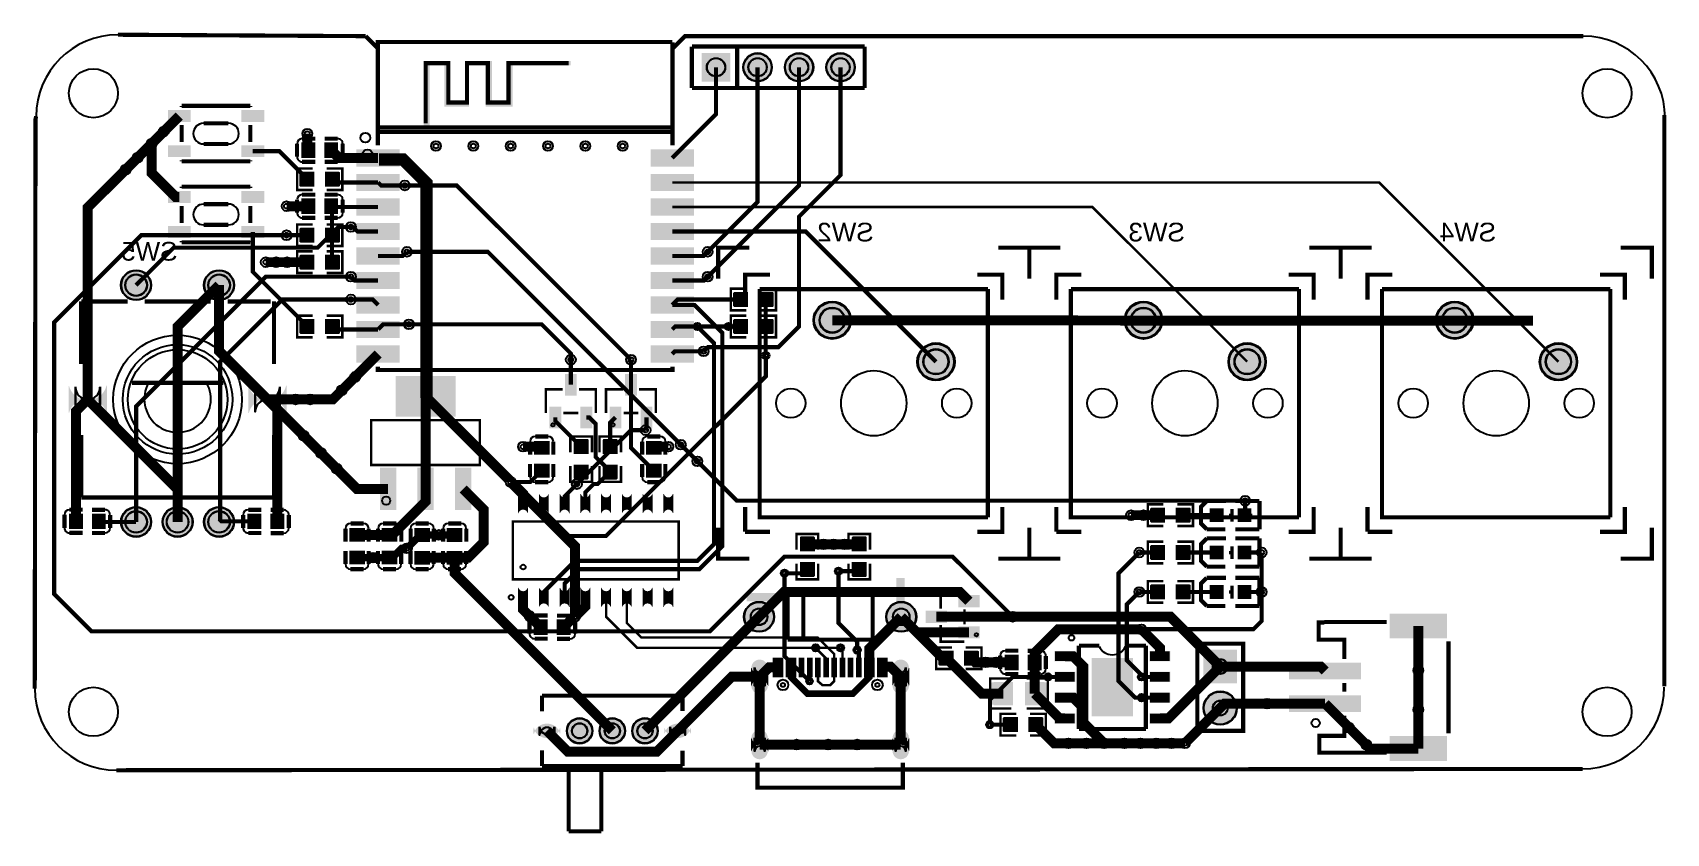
# Model space of a CAD drawing. Header units: millimetres. Extents: x 11.1 to 111.1, y -48.8 to 0.2.
import ezdxf

# ---------------------------------------------------------------- set-up
doc = ezdxf.new("R2010")
doc.units = ezdxf.units.MM
for name, color, linetype, true_color in [('BoardOutLine', 7, 'Continuous', 0xff00ff), ('BottomLayer', 7, 'Continuous', 0x0000ff), ('BottomSilkLayer', 7, 'Continuous', 0x66cc33), ('BottomSolderMaskLayer', 7, 'Continuous', 0xaa00ff), ('Document', 7, 'Continuous', 0xffffff), ('Hole', 7, 'Continuous', 0x222222), ('Multi-Layer', 7, 'Continuous', 0xc0c0c0), ('TopLayer', 7, 'Continuous', 0xff0000), ('TopPasteMaskLayer', 7, 'Continuous', 0x808080), ('TopSilkLayer', 7, 'Continuous', 0xffcc00), ('TopSolderMaskLayer', 7, 'Continuous', 0x800080)]:
    doc.layers.add(name, color=color, linetype=linetype, true_color=true_color)
doc.styles.get("Standard").update_dxf_attribs({"font": 'arial.ttf'})

msp = doc.modelspace()

# ---------------------------------------------------------------- texts
at = {"layer": 'BottomSilkLayer', "text_generation_flag": 2}
for s, p in [('SW2', (62.611, -12.573)), ('SW3', (81.661, -12.573)), ('SW4', (100.712, -12.573)), ('SW5', (20, -13.748))]:
    msp.add_text(s, height=1.143, dxfattribs=at).set_placement(p)

# ---------------------------------------------------------------- hatches: boundary and pattern name
at = {"layer": 'BottomSolderMaskLayer'}
for points in [[(52.084, -1.03), (53.835, -1.03), (53.835, -2.78), (52.084, -2.78)], [(54.624, -1.905, 1), (56.375, -1.905, 1)], [(57.164, -1.905, 1), (58.915, -1.905, 1)], [(59.704, -1.905, 1), (61.455, -1.905, 1)], [(16.535, -15.25, 1), (18.386, -15.25, 1)], [(21.615, -15.25, 1), (23.466, -15.25, 1)], [(58.921, -17.399, 1), (61.221, -17.399, 1)], [(77.971, -17.399, 1), (80.271, -17.399, 1)], [(97.022, -17.399, 1), (99.322, -17.399, 1)], [(65.271, -19.939, 1), (67.571, -19.939, 1)], [(84.321, -19.939, 1), (86.621, -19.939, 1)], [(103.372, -19.939, 1), (105.672, -19.939, 1)], [(15.676, -21.381, -0.785398), (13.325, -21.381), (13.325, -23.119, -0.785398), (15.676, -23.119)], [(26.676, -21.381, -0.785398), (24.325, -21.381), (24.325, -23.119, -0.785398), (26.676, -23.119)], [(16.535, -29.75, 1), (18.386, -29.75, 1)], [(19.075, -29.75, 1), (20.926, -29.75, 1)], [(21.615, -29.75, 1), (23.466, -29.75, 1)], [(54.669, -35.56, 1), (56.52, -35.56, 1)], [(63.369, -35.56, 1), (65.22, -35.56, 1)], [(84.846, -37.583), (84.846, -39.633), (82.795, -39.633), (82.795, -37.583)], [(56.149, -38.67, -0.785398), (55.099, -38.67), (55.099, -39.797, -0.785398), (56.149, -39.797)], [(64.79, -38.67, -0.785398), (63.739, -38.67), (63.739, -39.797, -0.785398), (64.79, -39.797)], [(82.795, -41.148, 1), (84.846, -41.148, 1)], [(43.822, -42.545, 1), (45.396, -42.545, 1)], [(45.822, -42.545, 1), (47.396, -42.545, 1)], [(47.822, -42.545, 1), (49.396, -42.545, 1)], [(43.434, -42.34, -0.785398), (41.784, -42.34), (41.784, -42.75, -0.785398), (43.434, -42.75)], [(51.434, -42.34, -0.785398), (49.784, -42.34), (49.784, -42.75, -0.785398), (51.434, -42.75)], [(56.149, -42.972, -0.785398), (55.099, -42.972), (55.099, -43.795, -0.785398), (56.149, -43.795)], [(64.79, -42.972, -0.785398), (63.739, -42.972), (63.739, -43.795, -0.785398), (64.79, -43.795)]]:
    msp.add_hatch(color=256, dxfattribs=at).paths.add_polyline_path(points)
at = {"layer": 'Document'}
for points in [[(35.433, -5.461), (35.433, -1.778), (36.322, -1.778), (36.322, -4.318), (37.846, -4.318), (37.846, -1.778), (38.862, -1.778), (38.862, -4.318), (40.513, -4.318), (40.513, -1.778), (44.069, -1.778), (44.069, -1.524), (40.132, -1.524), (40.132, -3.937), (39.243, -3.937), (39.243, -1.524), (37.592, -1.524), (37.592, -3.937), (36.703, -3.937), (36.703, -1.524), (35.052, -1.524), (35.052, -5.461)], [(85.391, -29.612), (85.391, -28.952), (85.543, -28.952), (85.543, -29.612)], [(83.262, -29.287), (83.922, -29.287), (83.922, -29.44), (83.262, -29.44)], [(85.116, -29.235), (85.776, -29.235), (85.776, -29.388), (85.116, -29.388)], [(83.262, -31.573), (83.922, -31.573), (83.922, -31.726), (83.262, -31.726)], [(85.116, -31.521), (85.776, -31.521), (85.776, -31.674), (85.116, -31.674)], [(85.391, -31.898), (85.391, -31.238), (85.543, -31.238), (85.543, -31.898)], [(63.359, -33.801), (65.137, -33.801), (65.137, -34.309), (63.359, -34.309)], [(63.989, -34.967), (63.989, -33.189), (64.497, -33.189), (64.497, -34.967)], [(83.262, -33.986), (83.922, -33.986), (83.922, -34.139), (83.262, -34.139)], [(85.116, -33.934), (85.776, -33.934), (85.776, -34.087), (85.116, -34.087)], [(85.391, -34.311), (85.391, -33.651), (85.543, -33.651), (85.543, -34.311)], [(54.842, -34.109), (56.62, -34.109), (56.62, -34.617), (54.842, -34.617)]]:
    msp.add_hatch(color=256, dxfattribs=at).paths.add_polyline_path(points)
at = {"layer": 'Multi-Layer'}
for points in [[(52.109, -1.055), (53.809, -1.055), (53.809, -2.755), (52.109, -2.755)], [(54.649, -1.905, 1), (56.349, -1.905, 1)], [(57.189, -1.905, 1), (58.889, -1.905, 1)], [(59.729, -1.905, 1), (61.429, -1.905, 1)], [(16.56, -15.25, 1), (18.36, -15.25, 1)], [(21.64, -15.25, 1), (23.44, -15.25, 1)], [(58.971, -17.399, 1), (61.171, -17.399, 1)], [(78.021, -17.399, 1), (80.221, -17.399, 1)], [(97.072, -17.399, 1), (99.272, -17.399, 1)], [(65.321, -19.939, 1), (67.521, -19.939, 1)], [(84.371, -19.939, 1), (86.571, -19.939, 1)], [(103.422, -19.939, 1), (105.622, -19.939, 1)], [(15.65, -21.4, -0.785398), (13.35, -21.4), (13.35, -23.1, -0.785398), (15.65, -23.1)], [(26.65, -21.4, -0.785398), (24.35, -21.4), (24.35, -23.1, -0.785398), (26.65, -23.1)], [(16.56, -29.75, 1), (18.36, -29.75, 1)], [(19.1, -29.75, 1), (20.9, -29.75, 1)], [(21.64, -29.75, 1), (23.44, -29.75, 1)], [(54.694, -35.56, 1), (56.494, -35.56, 1)], [(63.394, -35.56, 1), (65.194, -35.56, 1)], [(84.82, -37.608), (84.82, -39.608), (82.82, -39.608), (82.82, -37.608)], [(56.124, -38.684, -0.785398), (55.124, -38.684), (55.124, -39.784, -0.785398), (56.124, -39.784)], [(64.764, -38.684, -0.785398), (63.764, -38.684), (63.764, -39.784, -0.785398), (64.764, -39.784)], [(82.82, -41.148, 1), (84.82, -41.148, 1)], [(43.847, -42.545, 1), (45.371, -42.545, 1)], [(45.847, -42.545, 1), (47.371, -42.545, 1)], [(47.847, -42.545, 1), (49.371, -42.545, 1)], [(43.409, -42.345, -0.785398), (41.809, -42.345), (41.809, -42.745, -0.785398), (43.409, -42.745)], [(51.409, -42.345, -0.785398), (49.809, -42.345), (49.809, -42.745, -0.785398), (51.409, -42.745)], [(56.124, -42.984, -0.785398), (55.124, -42.984), (55.124, -43.784, -0.785398), (56.124, -43.784)], [(64.764, -42.984, -0.785398), (63.764, -42.984), (63.764, -43.784, -0.785398), (64.764, -43.784)]]:
    msp.add_hatch(color=256, dxfattribs=at).paths.add_polyline_path(points)
at = {"layer": 'TopLayer'}
for points in [[(20.752, -4.544), (20.752, -5.244), (19.452, -5.244), (19.452, -4.544)], [(25.252, -4.544), (25.252, -5.244), (23.952, -5.244), (23.952, -4.544)], [(20.752, -6.694), (20.752, -7.394), (19.452, -7.394), (19.452, -6.694)], [(25.252, -6.694), (25.252, -7.394), (23.952, -7.394), (23.952, -6.694)], [(28.402, -7.435), (27.602, -7.435), (27.602, -6.535), (28.402, -6.535)], [(29.802, -7.435), (29.002, -7.435), (29.002, -6.535), (29.802, -6.535)], [(30.975, -6.962), (33.575, -6.962), (33.575, -7.962), (30.975, -7.962)], [(48.975, -6.962), (51.575, -6.962), (51.575, -7.962), (48.975, -7.962)], [(28.352, -8.331), (28.352, -9.195), (27.546, -9.195), (27.546, -8.331)], [(29.052, -8.331), (29.052, -9.195), (29.859, -9.195), (29.859, -8.331)], [(30.975, -8.462), (33.575, -8.462), (33.575, -9.462), (30.975, -9.462)], [(48.975, -8.462), (51.575, -8.462), (51.575, -9.462), (48.975, -9.462)], [(20.752, -9.497), (20.752, -10.197), (19.452, -10.197), (19.452, -9.497)], [(25.252, -9.497), (25.252, -10.197), (23.952, -10.197), (23.952, -9.497)], [(28.402, -10.864), (27.602, -10.864), (27.602, -9.964), (28.402, -9.964)], [(29.802, -10.864), (29.002, -10.864), (29.002, -9.964), (29.802, -9.964)], [(30.975, -9.962), (33.575, -9.962), (33.575, -10.962), (30.975, -10.962)], [(48.975, -9.962), (51.575, -9.962), (51.575, -10.962), (48.975, -10.962)], [(20.752, -11.647), (20.752, -12.347), (19.452, -12.347), (19.452, -11.647)], [(25.252, -11.647), (25.252, -12.347), (23.952, -12.347), (23.952, -11.647)], [(28.352, -12.624), (28.352, -11.76), (27.546, -11.76), (27.546, -12.624)], [(29.052, -12.624), (29.052, -11.76), (29.859, -11.76), (29.859, -12.624)], [(30.975, -11.462), (33.575, -11.462), (33.575, -12.462), (30.975, -12.462)], [(48.975, -11.462), (51.575, -11.462), (51.575, -12.462), (48.975, -12.462)], [(30.975, -12.962), (33.575, -12.962), (33.575, -13.962), (30.975, -13.962)], [(48.975, -12.962), (51.575, -12.962), (51.575, -13.962), (48.975, -13.962)], [(28.352, -13.411), (28.352, -14.275), (27.546, -14.275), (27.546, -13.411)], [(29.052, -13.411), (29.052, -14.275), (29.859, -14.275), (29.859, -13.411)], [(30.975, -14.462), (33.575, -14.462), (33.575, -15.462), (30.975, -15.462)], [(48.975, -14.462), (51.575, -14.462), (51.575, -15.462), (48.975, -15.462)], [(30.975, -15.962), (33.575, -15.962), (33.575, -16.962), (30.975, -16.962)], [(48.975, -15.962), (51.575, -15.962), (51.575, -16.962), (48.975, -16.962)], [(54.895, -16.561), (54.895, -15.697), (54.089, -15.697), (54.089, -16.561)], [(55.595, -16.561), (55.595, -15.697), (56.402, -15.697), (56.402, -16.561)], [(28.352, -17.348), (28.352, -18.212), (27.546, -18.212), (27.546, -17.348)], [(29.052, -17.348), (29.052, -18.212), (29.859, -18.212), (29.859, -17.348)], [(30.975, -17.462), (33.575, -17.462), (33.575, -18.462), (30.975, -18.462)], [(48.975, -17.462), (51.575, -17.462), (51.575, -18.462), (48.975, -18.462)], [(54.895, -18.212), (54.895, -17.348), (54.089, -17.348), (54.089, -18.212)], [(55.595, -18.212), (55.595, -17.348), (56.402, -17.348), (56.402, -18.212)], [(30.975, -18.962), (33.575, -18.962), (33.575, -19.962), (30.975, -19.962)], [(48.975, -18.962), (51.575, -18.962), (51.575, -19.962), (48.975, -19.962)], [(36.979, -23.292), (33.379, -23.292), (33.379, -20.822), (36.979, -20.822)], [(44.419, -20.727), (44.419, -21.977), (43.719, -21.977), (43.719, -20.727)], [(48.102, -20.727), (48.102, -21.977), (47.402, -21.977), (47.402, -20.727)], [(43.469, -22.727), (43.469, -23.977), (42.769, -23.977), (42.769, -22.727)], [(45.369, -22.727), (45.369, -23.977), (44.669, -23.977), (44.669, -22.727)], [(47.152, -22.727), (47.152, -23.977), (46.452, -23.977), (46.452, -22.727)], [(49.052, -22.727), (49.052, -23.977), (48.352, -23.977), (48.352, -22.727)], [(41.841, -25.608), (41.841, -24.808), (42.741, -24.808), (42.741, -25.608)], [(44.272, -25.558), (45.136, -25.558), (45.136, -24.752), (44.272, -24.752)], [(46.05, -25.558), (46.914, -25.558), (46.914, -24.752), (46.05, -24.752)], [(48.699, -25.608), (48.699, -24.808), (49.599, -24.808), (49.599, -25.608)], [(32.389, -28.962), (33.369, -28.962), (33.369, -26.492), (32.389, -26.492)], [(34.689, -28.962), (35.669, -28.962), (35.669, -26.492), (34.689, -26.492)], [(36.989, -28.962), (37.969, -28.962), (37.969, -26.492), (36.989, -26.492)], [(41.841, -27.008), (41.841, -26.208), (42.741, -26.208), (42.741, -27.008)], [(44.272, -26.258), (45.136, -26.258), (45.136, -27.065), (44.272, -27.065)], [(46.05, -26.258), (46.914, -26.258), (46.914, -27.065), (46.05, -27.065)], [(48.699, -27.008), (48.699, -26.208), (49.599, -26.208), (49.599, -27.008)], [(41.428, -28.031, -0.785398), (40.868, -28.031), (40.868, -29.216, -0.785398), (41.428, -29.216)], [(42.698, -28.031, -0.785398), (42.138, -28.031), (42.138, -29.216, -0.785398), (42.698, -29.216)], [(43.968, -28.031, -0.785398), (43.408, -28.031), (43.408, -29.216, -0.785398), (43.968, -29.216)], [(45.238, -28.031, -0.785398), (44.678, -28.031), (44.678, -29.216, -0.785398), (45.238, -29.216)], [(46.508, -28.031, -0.785398), (45.948, -28.031), (45.948, -29.216, -0.785398), (46.508, -29.216)], [(47.778, -28.031, -0.785398), (47.218, -28.031), (47.218, -29.216, -0.785398), (47.778, -29.216)], [(49.048, -28.031, -0.785398), (48.488, -28.031), (48.488, -29.216, -0.785398), (49.048, -29.216)], [(50.318, -28.031, -0.785398), (49.758, -28.031), (49.758, -29.216, -0.785398), (50.318, -29.216)], [(80.422, -29.769), (80.422, -28.905), (79.616, -28.905), (79.616, -29.769)], [(81.122, -29.769), (81.122, -28.905), (81.929, -28.905), (81.929, -29.769)], [(83.204, -29.737), (83.204, -28.937), (84.004, -28.937), (84.004, -29.737)], [(84.906, -29.737), (84.906, -28.937), (85.706, -28.937), (85.706, -29.737)], [(13.378, -29.268), (14.178, -29.268), (14.178, -30.168), (13.378, -30.168)], [(14.778, -29.268), (15.578, -29.268), (15.578, -30.168), (14.778, -30.168)], [(25.1, -30.168), (24.3, -30.168), (24.3, -29.268), (25.1, -29.268)], [(26.5, -30.168), (25.7, -30.168), (25.7, -29.268), (26.5, -29.268)], [(30.538, -30.934), (30.538, -30.134), (31.438, -30.134), (31.438, -30.934)], [(32.53, -30.934), (32.53, -30.134), (33.43, -30.134), (33.43, -30.934)], [(35.416, -30.15), (35.416, -30.95), (34.516, -30.95), (34.516, -30.15)], [(37.407, -30.15), (37.407, -30.95), (36.507, -30.95), (36.507, -30.15)], [(58.979, -31.527), (58.115, -31.527), (58.115, -30.721), (58.979, -30.721)], [(62.154, -31.527), (61.29, -31.527), (61.29, -30.721), (62.154, -30.721)], [(30.538, -32.334), (30.538, -31.534), (31.438, -31.534), (31.438, -32.334)], [(32.53, -32.334), (32.53, -31.534), (33.43, -31.534), (33.43, -32.334)], [(35.416, -31.55), (35.416, -32.35), (34.516, -32.35), (34.516, -31.55)], [(37.407, -31.55), (37.407, -32.35), (36.507, -32.35), (36.507, -31.55)], [(80.422, -31.191), (80.422, -32.055), (79.616, -32.055), (79.616, -31.191)], [(81.122, -31.191), (81.122, -32.055), (81.929, -32.055), (81.929, -31.191)], [(83.204, -32.023), (83.204, -31.223), (84.004, -31.223), (84.004, -32.023)], [(84.906, -32.023), (84.906, -31.223), (85.706, -31.223), (85.706, -32.023)], [(58.979, -32.227), (58.115, -32.227), (58.115, -33.034), (58.979, -33.034)], [(62.154, -32.227), (61.29, -32.227), (61.29, -33.034), (62.154, -33.034)], [(41.428, -33.776, -0.785398), (40.868, -33.776), (40.868, -34.961, -0.785398), (41.428, -34.961)], [(42.698, -33.776, -0.785398), (42.138, -33.776), (42.138, -34.961, -0.785398), (42.698, -34.961)], [(43.968, -33.776, -0.785398), (43.408, -33.776), (43.408, -34.961, -0.785398), (43.968, -34.961)], [(45.238, -33.776, -0.785398), (44.678, -33.776), (44.678, -34.961, -0.785398), (45.238, -34.961)], [(46.508, -33.776, -0.785398), (45.948, -33.776), (45.948, -34.961, -0.785398), (46.508, -34.961)], [(47.778, -33.776, -0.785398), (47.218, -33.776), (47.218, -34.961, -0.785398), (47.778, -34.961)], [(49.048, -33.776, -0.785398), (48.488, -33.776), (48.488, -34.961, -0.785398), (49.048, -34.961)], [(50.318, -33.776, -0.785398), (49.758, -33.776), (49.758, -34.961, -0.785398), (50.318, -34.961)], [(80.422, -33.604), (80.422, -34.468), (79.616, -34.468), (79.616, -33.604)], [(81.122, -33.604), (81.122, -34.468), (81.929, -34.468), (81.929, -33.604)], [(83.204, -34.436), (83.204, -33.636), (84.004, -33.636), (84.004, -34.436)], [(84.906, -34.436), (84.906, -33.636), (85.706, -33.636), (85.706, -34.436)], [(67.812, -34.26), (69.062, -34.26), (69.062, -34.96), (67.812, -34.96)], [(42.626, -36.645), (41.826, -36.645), (41.826, -35.745), (42.626, -35.745)], [(44.026, -36.645), (43.226, -36.645), (43.226, -35.745), (44.026, -35.745)], [(65.812, -35.21), (67.062, -35.21), (67.062, -35.91), (65.812, -35.91)], [(94.241, -36.878), (94.241, -35.378), (97.641, -35.378), (97.641, -36.878)], [(67.812, -36.16), (69.062, -36.16), (69.062, -36.86), (67.812, -36.86)], [(67.468, -37.668), (67.468, -38.532), (66.662, -38.532), (66.662, -37.668)], [(68.168, -37.668), (68.168, -38.532), (68.975, -38.532), (68.975, -37.668)], [(70.655, -37.904), (71.455, -37.904), (71.455, -38.804), (70.655, -38.804)], [(72.055, -37.904), (72.855, -37.904), (72.855, -38.804), (72.055, -38.804)], [(74.908, -37.673), (74.908, -38.273), (73.708, -38.273), (73.708, -37.673)], [(80.724, -37.673), (80.724, -38.273), (79.524, -38.273), (79.524, -37.673)], [(56.444, -38.084), (57.044, -38.084), (57.044, -39.234), (56.444, -39.234)], [(57.244, -38.084), (57.844, -38.084), (57.844, -39.234), (57.244, -39.234)], [(58.044, -38.084), (58.344, -38.084), (58.344, -39.234), (58.044, -39.234)], [(58.544, -38.084), (58.844, -38.084), (58.844, -39.234), (58.544, -39.234)], [(59.044, -38.084), (59.344, -38.084), (59.344, -39.234), (59.044, -39.234)], [(59.544, -38.084), (59.844, -38.084), (59.844, -39.234), (59.544, -39.234)], [(60.044, -38.084), (60.344, -38.084), (60.344, -39.234), (60.044, -39.234)], [(60.544, -38.084), (60.844, -38.084), (60.844, -39.234), (60.544, -39.234)], [(61.044, -38.084), (61.344, -38.084), (61.344, -39.234), (61.044, -39.234)], [(61.544, -38.084), (61.844, -38.084), (61.844, -39.234), (61.544, -39.234)], [(62.044, -38.084), (62.644, -38.084), (62.644, -39.234), (62.044, -39.234)], [(62.844, -38.084), (63.444, -38.084), (63.444, -39.234), (62.844, -39.234)], [(74.908, -38.943), (74.908, -39.543), (73.708, -39.543), (73.708, -38.943)], [(75.966, -41.628), (75.966, -38.128), (78.466, -38.128), (78.466, -41.628)], [(80.724, -38.943), (80.724, -39.543), (79.524, -39.543), (79.524, -38.943)], [(88.141, -39.378), (88.141, -38.378), (92.341, -38.378), (92.341, -39.378)], [(71.101, -39.571), (71.101, -40.948), (69.969, -40.948), (69.969, -39.571)], [(71.901, -39.571), (71.901, -40.948), (73.034, -40.948), (73.034, -39.571)], [(74.908, -40.213), (74.908, -40.813), (73.708, -40.813), (73.708, -40.213)], [(80.724, -40.213), (80.724, -40.813), (79.524, -40.813), (79.524, -40.213)], [(88.141, -41.378), (88.141, -40.378), (92.341, -40.378), (92.341, -41.378)], [(71.405, -41.732), (71.405, -42.596), (70.599, -42.596), (70.599, -41.732)], [(72.105, -41.732), (72.105, -42.596), (72.912, -42.596), (72.912, -41.732)], [(74.908, -41.483), (74.908, -42.083), (73.708, -42.083), (73.708, -41.483)], [(80.724, -41.483), (80.724, -42.083), (79.524, -42.083), (79.524, -41.483)], [(94.241, -44.378), (94.241, -42.878), (97.641, -42.878), (97.641, -44.378)]]:
    msp.add_hatch(color=256, dxfattribs=at).paths.add_polyline_path(points)
at = {"layer": 'TopPasteMaskLayer'}
for points in [[(20.752, -4.544), (20.752, -5.244), (19.452, -5.244), (19.452, -4.544)], [(25.252, -4.544), (25.252, -5.244), (23.952, -5.244), (23.952, -4.544)], [(20.752, -6.694), (20.752, -7.394), (19.452, -7.394), (19.452, -6.694)], [(25.252, -6.694), (25.252, -7.394), (23.952, -7.394), (23.952, -6.694)], [(28.402, -7.435), (27.602, -7.435), (27.602, -6.535), (28.402, -6.535)], [(29.802, -7.435), (29.002, -7.435), (29.002, -6.535), (29.802, -6.535)], [(30.975, -6.962), (33.575, -6.962), (33.575, -7.962), (30.975, -7.962)], [(48.975, -6.962), (51.575, -6.962), (51.575, -7.962), (48.975, -7.962)], [(27.507, -9.213), (28.307, -9.213), (28.357, -9.163), (28.357, -8.935), (27.987, -8.935), (27.987, -8.605), (28.357, -8.605), (28.357, -8.363), (28.307, -8.313), (27.507, -8.313), (27.457, -8.363), (27.457, -9.163)], [(29.057, -9.163), (29.057, -8.935), (29.437, -8.935), (29.437, -8.605), (29.057, -8.605), (29.057, -8.363), (29.107, -8.313), (29.897, -8.313), (29.947, -8.363), (29.947, -9.163), (29.897, -9.213), (29.107, -9.213)], [(30.975, -8.462), (33.575, -8.462), (33.575, -9.462), (30.975, -9.462)], [(48.975, -8.462), (51.575, -8.462), (51.575, -9.462), (48.975, -9.462)], [(20.752, -9.497), (20.752, -10.197), (19.452, -10.197), (19.452, -9.497)], [(25.252, -9.497), (25.252, -10.197), (23.952, -10.197), (23.952, -9.497)], [(28.402, -10.864), (27.602, -10.864), (27.602, -9.964), (28.402, -9.964)], [(29.802, -10.864), (29.002, -10.864), (29.002, -9.964), (29.802, -9.964)], [(30.975, -9.962), (33.575, -9.962), (33.575, -10.962), (30.975, -10.962)], [(48.975, -9.962), (51.575, -9.962), (51.575, -10.962), (48.975, -10.962)], [(20.752, -11.647), (20.752, -12.347), (19.452, -12.347), (19.452, -11.647)], [(25.252, -11.647), (25.252, -12.347), (23.952, -12.347), (23.952, -11.647)], [(28.347, -11.792), (28.347, -12.02), (27.967, -12.02), (27.967, -12.35), (28.347, -12.35), (28.347, -12.592), (28.297, -12.642), (27.507, -12.642), (27.457, -12.592), (27.457, -11.792), (27.507, -11.742), (28.297, -11.742)], [(29.897, -11.742), (29.097, -11.742), (29.047, -11.792), (29.047, -12.02), (29.417, -12.02), (29.417, -12.35), (29.047, -12.35), (29.047, -12.592), (29.097, -12.642), (29.897, -12.642), (29.947, -12.592), (29.947, -11.792)], [(30.975, -11.462), (33.575, -11.462), (33.575, -12.462), (30.975, -12.462)], [(48.975, -11.462), (51.575, -11.462), (51.575, -12.462), (48.975, -12.462)], [(30.975, -12.962), (33.575, -12.962), (33.575, -13.962), (30.975, -13.962)], [(48.975, -12.962), (51.575, -12.962), (51.575, -13.962), (48.975, -13.962)], [(27.507, -14.293), (28.307, -14.293), (28.357, -14.243), (28.357, -14.015), (27.987, -14.015), (27.987, -13.685), (28.357, -13.685), (28.357, -13.443), (28.307, -13.393), (27.507, -13.393), (27.457, -13.443), (27.457, -14.243)], [(29.057, -14.243), (29.057, -14.015), (29.437, -14.015), (29.437, -13.685), (29.057, -13.685), (29.057, -13.443), (29.107, -13.393), (29.897, -13.393), (29.947, -13.443), (29.947, -14.243), (29.897, -14.293), (29.107, -14.293)], [(30.975, -14.462), (33.575, -14.462), (33.575, -15.462), (30.975, -15.462)], [(48.975, -14.462), (51.575, -14.462), (51.575, -15.462), (48.975, -15.462)], [(30.975, -15.962), (33.575, -15.962), (33.575, -16.962), (30.975, -16.962)], [(48.975, -15.962), (51.575, -15.962), (51.575, -16.962), (48.975, -16.962)], [(54.89, -15.729), (54.89, -15.957), (54.51, -15.957), (54.51, -16.287), (54.89, -16.287), (54.89, -16.529), (54.84, -16.579), (54.05, -16.579), (54, -16.529), (54, -15.729), (54.05, -15.679), (54.84, -15.679)], [(56.44, -15.679), (55.64, -15.679), (55.59, -15.729), (55.59, -15.957), (55.96, -15.957), (55.96, -16.287), (55.59, -16.287), (55.59, -16.529), (55.64, -16.579), (56.44, -16.579), (56.49, -16.529), (56.49, -15.729)], [(27.507, -18.23), (28.307, -18.23), (28.357, -18.18), (28.357, -17.952), (27.987, -17.952), (27.987, -17.622), (28.357, -17.622), (28.357, -17.38), (28.307, -17.33), (27.507, -17.33), (27.457, -17.38), (27.457, -18.18)], [(29.057, -18.18), (29.057, -17.952), (29.437, -17.952), (29.437, -17.622), (29.057, -17.622), (29.057, -17.38), (29.107, -17.33), (29.897, -17.33), (29.947, -17.38), (29.947, -18.18), (29.897, -18.23), (29.107, -18.23)], [(30.975, -17.462), (33.575, -17.462), (33.575, -18.462), (30.975, -18.462)], [(48.975, -17.462), (51.575, -17.462), (51.575, -18.462), (48.975, -18.462)], [(54.89, -17.38), (54.89, -17.608), (54.51, -17.608), (54.51, -17.938), (54.89, -17.938), (54.89, -18.18), (54.84, -18.23), (54.05, -18.23), (54, -18.18), (54, -17.38), (54.05, -17.33), (54.84, -17.33)], [(56.44, -17.33), (55.64, -17.33), (55.59, -17.38), (55.59, -17.608), (55.96, -17.608), (55.96, -17.938), (55.59, -17.938), (55.59, -18.18), (55.64, -18.23), (56.44, -18.23), (56.49, -18.18), (56.49, -17.38)], [(30.975, -18.962), (33.575, -18.962), (33.575, -19.962), (30.975, -19.962)], [(48.975, -18.962), (51.575, -18.962), (51.575, -19.962), (48.975, -19.962)], [(36.979, -23.292), (33.379, -23.292), (33.379, -20.822), (36.979, -20.822)], [(44.419, -20.727), (44.419, -21.977), (43.719, -21.977), (43.719, -20.727)], [(48.102, -20.727), (48.102, -21.977), (47.402, -21.977), (47.402, -20.727)], [(43.469, -22.727), (43.469, -23.977), (42.769, -23.977), (42.769, -22.727)], [(45.369, -22.727), (45.369, -23.977), (44.669, -23.977), (44.669, -22.727)], [(47.152, -22.727), (47.152, -23.977), (46.452, -23.977), (46.452, -22.727)], [(49.052, -22.727), (49.052, -23.977), (48.352, -23.977), (48.352, -22.727)], [(41.841, -25.608), (41.841, -24.808), (42.741, -24.808), (42.741, -25.608)], [(45.104, -25.553), (44.876, -25.553), (44.876, -25.173), (44.546, -25.173), (44.546, -25.553), (44.304, -25.553), (44.254, -25.503), (44.254, -24.713), (44.304, -24.663), (45.104, -24.663), (45.154, -24.713), (45.154, -25.503)], [(46.882, -25.553), (46.654, -25.553), (46.654, -25.173), (46.324, -25.173), (46.324, -25.553), (46.082, -25.553), (46.032, -25.503), (46.032, -24.713), (46.082, -24.663), (46.882, -24.663), (46.932, -24.713), (46.932, -25.503)], [(48.699, -25.608), (48.699, -24.808), (49.599, -24.808), (49.599, -25.608)], [(32.389, -28.962), (33.369, -28.962), (33.369, -26.492), (32.389, -26.492)], [(34.689, -28.962), (35.669, -28.962), (35.669, -26.492), (34.689, -26.492)], [(36.989, -28.962), (37.969, -28.962), (37.969, -26.492), (36.989, -26.492)], [(41.841, -27.008), (41.841, -26.208), (42.741, -26.208), (42.741, -27.008)], [(45.154, -27.103), (45.154, -26.303), (45.104, -26.253), (44.876, -26.253), (44.876, -26.623), (44.546, -26.623), (44.546, -26.253), (44.304, -26.253), (44.254, -26.303), (44.254, -27.103), (44.304, -27.153), (45.104, -27.153)], [(46.932, -27.103), (46.932, -26.303), (46.882, -26.253), (46.654, -26.253), (46.654, -26.623), (46.324, -26.623), (46.324, -26.253), (46.082, -26.253), (46.032, -26.303), (46.032, -27.103), (46.082, -27.153), (46.882, -27.153)], [(48.699, -27.008), (48.699, -26.208), (49.599, -26.208), (49.599, -27.008)], [(41.428, -28.031, -0.785398), (40.868, -28.031), (40.868, -29.216, -0.785398), (41.428, -29.216)], [(42.698, -28.031, -0.785398), (42.138, -28.031), (42.138, -29.216, -0.785398), (42.698, -29.216)], [(43.968, -28.031, -0.785398), (43.408, -28.031), (43.408, -29.216, -0.785398), (43.968, -29.216)], [(45.238, -28.031, -0.785398), (44.678, -28.031), (44.678, -29.216, -0.785398), (45.238, -29.216)], [(46.508, -28.031, -0.785398), (45.948, -28.031), (45.948, -29.216, -0.785398), (46.508, -29.216)], [(47.778, -28.031, -0.785398), (47.218, -28.031), (47.218, -29.216, -0.785398), (47.778, -29.216)], [(49.048, -28.031, -0.785398), (48.488, -28.031), (48.488, -29.216, -0.785398), (49.048, -29.216)], [(50.318, -28.031, -0.785398), (49.758, -28.031), (49.758, -29.216, -0.785398), (50.318, -29.216)], [(80.417, -28.937), (80.417, -29.165), (80.037, -29.165), (80.037, -29.495), (80.417, -29.495), (80.417, -29.737), (80.367, -29.787), (79.577, -29.787), (79.527, -29.737), (79.527, -28.937), (79.577, -28.887), (80.367, -28.887)], [(81.967, -28.887), (81.167, -28.887), (81.117, -28.937), (81.117, -29.165), (81.487, -29.165), (81.487, -29.495), (81.117, -29.495), (81.117, -29.737), (81.167, -29.787), (81.967, -29.787), (82.017, -29.737), (82.017, -28.937)], [(83.204, -29.737), (83.204, -28.937), (84.004, -28.937), (84.004, -29.737)], [(84.906, -29.737), (84.906, -28.937), (85.706, -28.937), (85.706, -29.737)], [(13.378, -29.268), (14.178, -29.268), (14.178, -30.168), (13.378, -30.168)], [(14.778, -29.268), (15.578, -29.268), (15.578, -30.168), (14.778, -30.168)], [(25.1, -30.168), (24.3, -30.168), (24.3, -29.268), (25.1, -29.268)], [(26.5, -30.168), (25.7, -30.168), (25.7, -29.268), (26.5, -29.268)], [(30.538, -30.934), (30.538, -30.134), (31.438, -30.134), (31.438, -30.934)], [(32.53, -30.934), (32.53, -30.134), (33.43, -30.134), (33.43, -30.934)], [(35.416, -30.15), (35.416, -30.95), (34.516, -30.95), (34.516, -30.15)], [(37.407, -30.15), (37.407, -30.95), (36.507, -30.95), (36.507, -30.15)], [(58.097, -30.682), (58.097, -31.482), (58.147, -31.532), (58.375, -31.532), (58.375, -31.162), (58.705, -31.162), (58.705, -31.532), (58.947, -31.532), (58.997, -31.482), (58.997, -30.682), (58.947, -30.632), (58.147, -30.632)], [(61.272, -30.682), (61.272, -31.482), (61.322, -31.532), (61.55, -31.532), (61.55, -31.162), (61.88, -31.162), (61.88, -31.532), (62.122, -31.532), (62.172, -31.482), (62.172, -30.682), (62.122, -30.632), (61.322, -30.632)], [(30.538, -32.334), (30.538, -31.534), (31.438, -31.534), (31.438, -32.334)], [(32.53, -32.334), (32.53, -31.534), (33.43, -31.534), (33.43, -32.334)], [(35.416, -31.55), (35.416, -32.35), (34.516, -32.35), (34.516, -31.55)], [(37.407, -31.55), (37.407, -32.35), (36.507, -32.35), (36.507, -31.55)], [(79.577, -32.073), (80.377, -32.073), (80.427, -32.023), (80.427, -31.795), (80.057, -31.795), (80.057, -31.465), (80.427, -31.465), (80.427, -31.223), (80.377, -31.173), (79.577, -31.173), (79.527, -31.223), (79.527, -32.023)], [(81.127, -32.023), (81.127, -31.795), (81.507, -31.795), (81.507, -31.465), (81.127, -31.465), (81.127, -31.223), (81.177, -31.173), (81.967, -31.173), (82.017, -31.223), (82.017, -32.023), (81.967, -32.073), (81.177, -32.073)], [(83.204, -32.023), (83.204, -31.223), (84.004, -31.223), (84.004, -32.023)], [(84.906, -32.023), (84.906, -31.223), (85.706, -31.223), (85.706, -32.023)], [(58.147, -32.232), (58.375, -32.232), (58.375, -32.612), (58.705, -32.612), (58.705, -32.232), (58.947, -32.232), (58.997, -32.282), (58.997, -33.072), (58.947, -33.122), (58.147, -33.122), (58.097, -33.072), (58.097, -32.282)], [(61.322, -32.232), (61.55, -32.232), (61.55, -32.612), (61.88, -32.612), (61.88, -32.232), (62.122, -32.232), (62.172, -32.282), (62.172, -33.072), (62.122, -33.122), (61.322, -33.122), (61.272, -33.072), (61.272, -32.282)], [(41.428, -33.776, -0.785398), (40.868, -33.776), (40.868, -34.961, -0.785398), (41.428, -34.961)], [(42.698, -33.776, -0.785398), (42.138, -33.776), (42.138, -34.961, -0.785398), (42.698, -34.961)], [(43.968, -33.776, -0.785398), (43.408, -33.776), (43.408, -34.961, -0.785398), (43.968, -34.961)], [(45.238, -33.776, -0.785398), (44.678, -33.776), (44.678, -34.961, -0.785398), (45.238, -34.961)], [(46.508, -33.776, -0.785398), (45.948, -33.776), (45.948, -34.961, -0.785398), (46.508, -34.961)], [(47.778, -33.776, -0.785398), (47.218, -33.776), (47.218, -34.961, -0.785398), (47.778, -34.961)], [(49.048, -33.776, -0.785398), (48.488, -33.776), (48.488, -34.961, -0.785398), (49.048, -34.961)], [(50.318, -33.776, -0.785398), (49.758, -33.776), (49.758, -34.961, -0.785398), (50.318, -34.961)], [(79.577, -34.486), (80.377, -34.486), (80.427, -34.436), (80.427, -34.208), (80.057, -34.208), (80.057, -33.878), (80.427, -33.878), (80.427, -33.636), (80.377, -33.586), (79.577, -33.586), (79.527, -33.636), (79.527, -34.436)], [(81.127, -34.436), (81.127, -34.208), (81.507, -34.208), (81.507, -33.878), (81.127, -33.878), (81.127, -33.636), (81.177, -33.586), (81.967, -33.586), (82.017, -33.636), (82.017, -34.436), (81.967, -34.486), (81.177, -34.486)], [(83.204, -34.436), (83.204, -33.636), (84.004, -33.636), (84.004, -34.436)], [(84.906, -34.436), (84.906, -33.636), (85.706, -33.636), (85.706, -34.436)], [(67.812, -34.26), (69.062, -34.26), (69.062, -34.96), (67.812, -34.96)], [(42.626, -36.645), (41.826, -36.645), (41.826, -35.745), (42.626, -35.745)], [(44.026, -36.645), (43.226, -36.645), (43.226, -35.745), (44.026, -35.745)], [(65.812, -35.21), (67.062, -35.21), (67.062, -35.91), (65.812, -35.91)], [(94.241, -36.878), (94.241, -35.378), (97.641, -35.378), (97.641, -36.878)], [(67.812, -36.16), (69.062, -36.16), (69.062, -36.86), (67.812, -36.86)], [(66.623, -38.55), (67.423, -38.55), (67.473, -38.5), (67.473, -38.272), (67.103, -38.272), (67.103, -37.942), (67.473, -37.942), (67.473, -37.7), (67.423, -37.65), (66.623, -37.65), (66.573, -37.7), (66.573, -38.5)], [(68.173, -38.5), (68.173, -38.272), (68.553, -38.272), (68.553, -37.942), (68.173, -37.942), (68.173, -37.7), (68.223, -37.65), (69.013, -37.65), (69.063, -37.7), (69.063, -38.5), (69.013, -38.55), (68.223, -38.55)], [(70.655, -37.904), (71.455, -37.904), (71.455, -38.804), (70.655, -38.804)], [(72.055, -37.904), (72.855, -37.904), (72.855, -38.804), (72.055, -38.804)], [(74.908, -37.673), (74.908, -38.273), (73.708, -38.273), (73.708, -37.673)], [(80.724, -37.673), (80.724, -38.273), (79.524, -38.273), (79.524, -37.673)], [(55.124, -38.684), (55.125, -38.652), (55.128, -38.62), (55.133, -38.588), (55.14, -38.557), (55.15, -38.526), (55.161, -38.496), (55.174, -38.467), (55.188, -38.438), (55.205, -38.411), (55.223, -38.385), (55.243, -38.36), (55.265, -38.336), (55.288, -38.314), (55.312, -38.293), (55.338, -38.274), (55.365, -38.256), (55.393, -38.24), (55.422, -38.226), (55.451, -38.214), (55.482, -38.204), (55.513, -38.196), (55.544, -38.19), (55.576, -38.186), (55.608, -38.184), (55.64, -38.184), (55.672, -38.186), (55.704, -38.19), (55.735, -38.196), (55.766, -38.204), (55.797, -38.214), (55.826, -38.226), (55.855, -38.24), (55.883, -38.256), (55.91, -38.274), (55.936, -38.293), (55.96, -38.314), (55.983, -38.336), (56.005, -38.36), (56.025, -38.385), (56.043, -38.411), (56.06, -38.438), (56.075, -38.467), (56.088, -38.496), (56.099, -38.526), (56.108, -38.557), (56.115, -38.588), (56.12, -38.62), (56.123, -38.652), (56.124, -38.684), (56.124, -39.784), (56.123, -39.816), (56.12, -39.848), (56.115, -39.879), (56.108, -39.91), (56.099, -39.941), (56.088, -39.971), (56.075, -40.001), (56.06, -40.029), (56.043, -40.056), (56.025, -40.083), (56.005, -40.108), (55.983, -40.132), (55.96, -40.154), (55.936, -40.175), (55.91, -40.194), (55.883, -40.211), (55.855, -40.227), (55.826, -40.241), (55.797, -40.253), (55.766, -40.263), (55.735, -40.271), (55.704, -40.277), (55.672, -40.281), (55.64, -40.283), (55.608, -40.283), (55.576, -40.281), (55.544, -40.277), (55.513, -40.271), (55.482, -40.263), (55.451, -40.253), (55.422, -40.241), (55.393, -40.227), (55.365, -40.211), (55.338, -40.194), (55.312, -40.175), (55.288, -40.154), (55.265, -40.132), (55.243, -40.108), (55.223, -40.083), (55.205, -40.056), (55.188, -40.029), (55.174, -40.001), (55.161, -39.971), (55.15, -39.941), (55.14, -39.91), (55.133, -39.879), (55.128, -39.848), (55.125, -39.816), (55.124, -39.784)], [(56.444, -38.084), (57.044, -38.084), (57.044, -39.234), (56.444, -39.234)], [(57.244, -38.084), (57.844, -38.084), (57.844, -39.234), (57.244, -39.234)], [(58.044, -38.084), (58.344, -38.084), (58.344, -39.234), (58.044, -39.234)], [(58.544, -38.084), (58.844, -38.084), (58.844, -39.234), (58.544, -39.234)], [(59.044, -38.084), (59.344, -38.084), (59.344, -39.234), (59.044, -39.234)], [(59.544, -38.084), (59.844, -38.084), (59.844, -39.234), (59.544, -39.234)], [(60.044, -38.084), (60.344, -38.084), (60.344, -39.234), (60.044, -39.234)], [(60.544, -38.084), (60.844, -38.084), (60.844, -39.234), (60.544, -39.234)], [(61.044, -38.084), (61.344, -38.084), (61.344, -39.234), (61.044, -39.234)], [(61.544, -38.084), (61.844, -38.084), (61.844, -39.234), (61.544, -39.234)], [(62.044, -38.084), (62.644, -38.084), (62.644, -39.234), (62.044, -39.234)], [(62.844, -38.084), (63.444, -38.084), (63.444, -39.234), (62.844, -39.234)], [(63.764, -38.684), (63.765, -38.652), (63.768, -38.62), (63.773, -38.588), (63.781, -38.557), (63.79, -38.526), (63.801, -38.496), (63.814, -38.467), (63.829, -38.438), (63.845, -38.411), (63.863, -38.385), (63.883, -38.36), (63.905, -38.336), (63.928, -38.314), (63.952, -38.293), (63.978, -38.274), (64.005, -38.256), (64.033, -38.24), (64.062, -38.226), (64.091, -38.214), (64.122, -38.204), (64.153, -38.196), (64.184, -38.19), (64.216, -38.186), (64.248, -38.184), (64.28, -38.184), (64.312, -38.186), (64.344, -38.19), (64.375, -38.196), (64.406, -38.204), (64.437, -38.214), (64.467, -38.226), (64.495, -38.24), (64.523, -38.256), (64.55, -38.274), (64.576, -38.293), (64.6, -38.314), (64.623, -38.336), (64.645, -38.36), (64.665, -38.385), (64.683, -38.411), (64.7, -38.438), (64.715, -38.467), (64.728, -38.496), (64.739, -38.526), (64.748, -38.557), (64.755, -38.588), (64.76, -38.62), (64.763, -38.652), (64.764, -38.684), (64.764, -39.784), (64.763, -39.816), (64.76, -39.848), (64.755, -39.879), (64.748, -39.91), (64.739, -39.941), (64.728, -39.971), (64.715, -40.001), (64.7, -40.029), (64.683, -40.056), (64.665, -40.083), (64.645, -40.108), (64.623, -40.132), (64.6, -40.154), (64.576, -40.175), (64.55, -40.194), (64.523, -40.211), (64.495, -40.227), (64.467, -40.241), (64.437, -40.253), (64.406, -40.263), (64.375, -40.271), (64.344, -40.277), (64.312, -40.281), (64.28, -40.283), (64.248, -40.283), (64.216, -40.281), (64.184, -40.277), (64.153, -40.271), (64.122, -40.263), (64.091, -40.253), (64.062, -40.241), (64.033, -40.227), (64.005, -40.211), (63.978, -40.194), (63.952, -40.175), (63.928, -40.154), (63.905, -40.132), (63.883, -40.108), (63.863, -40.083), (63.845, -40.056), (63.829, -40.029), (63.814, -40.001), (63.801, -39.971), (63.79, -39.941), (63.781, -39.91), (63.773, -39.879), (63.768, -39.848), (63.765, -39.816), (63.764, -39.784)], [(74.908, -38.943), (74.908, -39.543), (73.708, -39.543), (73.708, -38.943)], [(75.966, -41.628), (75.966, -38.128), (78.466, -38.128), (78.466, -41.628)], [(80.724, -38.943), (80.724, -39.543), (79.524, -39.543), (79.524, -38.943)], [(88.141, -39.378), (88.141, -38.378), (92.341, -38.378), (92.341, -39.378)], [(71.051, -39.619), (71.051, -40.039), (70.606, -40.039), (70.606, -40.489), (71.046, -40.489), (71.051, -40.899), (71.001, -40.949), (69.851, -40.949), (69.801, -40.899), (69.801, -39.619), (69.851, -39.569), (71.001, -39.569)], [(73.201, -39.619), (73.201, -40.899), (73.151, -40.949), (72.001, -40.949), (71.951, -40.899), (71.946, -40.489), (72.396, -40.489), (72.396, -40.039), (71.956, -40.039), (71.951, -39.619), (72.001, -39.569), (73.151, -39.569)], [(74.908, -40.213), (74.908, -40.813), (73.708, -40.813), (73.708, -40.213)], [(80.724, -40.213), (80.724, -40.813), (79.524, -40.813), (79.524, -40.213)], [(88.141, -41.378), (88.141, -40.378), (92.341, -40.378), (92.341, -41.378)], [(70.56, -42.614), (71.36, -42.614), (71.41, -42.564), (71.41, -42.336), (71.04, -42.336), (71.04, -42.006), (71.41, -42.006), (71.41, -41.764), (71.36, -41.714), (70.56, -41.714), (70.51, -41.764), (70.51, -42.564)], [(72.11, -42.564), (72.11, -42.336), (72.49, -42.336), (72.49, -42.006), (72.11, -42.006), (72.11, -41.764), (72.16, -41.714), (72.95, -41.714), (73, -41.764), (73, -42.564), (72.95, -42.614), (72.16, -42.614)], [(74.908, -41.483), (74.908, -42.083), (73.708, -42.083), (73.708, -41.483)], [(80.724, -41.483), (80.724, -42.083), (79.524, -42.083), (79.524, -41.483)], [(55.124, -42.984), (55.125, -42.951), (55.128, -42.92), (55.133, -42.888), (55.14, -42.857), (55.15, -42.826), (55.161, -42.796), (55.174, -42.767), (55.188, -42.738), (55.205, -42.711), (55.223, -42.684), (55.243, -42.659), (55.265, -42.636), (55.288, -42.613), (55.312, -42.593), (55.338, -42.573), (55.365, -42.556), (55.393, -42.54), (55.422, -42.526), (55.451, -42.514), (55.482, -42.504), (55.513, -42.496), (55.544, -42.49), (55.576, -42.486), (55.608, -42.484), (55.64, -42.484), (55.672, -42.486), (55.704, -42.49), (55.735, -42.496), (55.766, -42.504), (55.797, -42.514), (55.826, -42.526), (55.855, -42.54), (55.883, -42.556), (55.91, -42.573), (55.936, -42.593), (55.96, -42.613), (55.983, -42.636), (56.005, -42.659), (56.025, -42.684), (56.043, -42.711), (56.06, -42.738), (56.075, -42.767), (56.088, -42.796), (56.099, -42.826), (56.108, -42.857), (56.115, -42.888), (56.12, -42.92), (56.123, -42.951), (56.124, -42.984), (56.124, -43.784), (56.123, -43.816), (56.12, -43.847), (56.115, -43.879), (56.108, -43.91), (56.099, -43.941), (56.088, -43.971), (56.075, -44), (56.06, -44.029), (56.043, -44.056), (56.025, -44.083), (56.005, -44.108), (55.983, -44.131), (55.96, -44.154), (55.936, -44.174), (55.91, -44.194), (55.883, -44.211), (55.855, -44.227), (55.826, -44.241), (55.797, -44.253), (55.766, -44.263), (55.735, -44.271), (55.704, -44.277), (55.672, -44.281), (55.64, -44.283), (55.608, -44.283), (55.576, -44.281), (55.544, -44.277), (55.513, -44.271), (55.482, -44.263), (55.451, -44.253), (55.422, -44.241), (55.393, -44.227), (55.365, -44.211), (55.338, -44.194), (55.312, -44.174), (55.288, -44.154), (55.265, -44.131), (55.243, -44.108), (55.223, -44.083), (55.205, -44.056), (55.188, -44.029), (55.174, -44), (55.161, -43.971), (55.15, -43.941), (55.14, -43.91), (55.133, -43.879), (55.128, -43.847), (55.125, -43.816), (55.124, -43.784)], [(63.764, -42.984), (63.765, -42.951), (63.768, -42.92), (63.773, -42.888), (63.781, -42.857), (63.79, -42.826), (63.801, -42.796), (63.814, -42.767), (63.829, -42.738), (63.845, -42.711), (63.863, -42.684), (63.883, -42.659), (63.905, -42.636), (63.928, -42.613), (63.952, -42.593), (63.978, -42.573), (64.005, -42.556), (64.033, -42.54), (64.062, -42.526), (64.091, -42.514), (64.122, -42.504), (64.153, -42.496), (64.184, -42.49), (64.216, -42.486), (64.248, -42.484), (64.28, -42.484), (64.312, -42.486), (64.344, -42.49), (64.375, -42.496), (64.406, -42.504), (64.437, -42.514), (64.467, -42.526), (64.495, -42.54), (64.523, -42.556), (64.55, -42.573), (64.576, -42.593), (64.6, -42.613), (64.623, -42.636), (64.645, -42.659), (64.665, -42.684), (64.683, -42.711), (64.7, -42.738), (64.715, -42.767), (64.728, -42.796), (64.739, -42.826), (64.748, -42.857), (64.755, -42.888), (64.76, -42.92), (64.763, -42.951), (64.764, -42.984), (64.764, -43.784), (64.763, -43.816), (64.76, -43.847), (64.755, -43.879), (64.748, -43.91), (64.739, -43.941), (64.728, -43.971), (64.715, -44), (64.7, -44.029), (64.683, -44.056), (64.665, -44.083), (64.645, -44.108), (64.623, -44.131), (64.6, -44.154), (64.576, -44.174), (64.55, -44.194), (64.523, -44.211), (64.495, -44.227), (64.467, -44.241), (64.437, -44.253), (64.406, -44.263), (64.375, -44.271), (64.344, -44.277), (64.312, -44.281), (64.28, -44.283), (64.248, -44.283), (64.216, -44.281), (64.184, -44.277), (64.153, -44.271), (64.122, -44.263), (64.091, -44.253), (64.062, -44.241), (64.033, -44.227), (64.005, -44.211), (63.978, -44.194), (63.952, -44.174), (63.928, -44.154), (63.905, -44.131), (63.883, -44.108), (63.863, -44.083), (63.845, -44.056), (63.829, -44.029), (63.814, -44), (63.801, -43.971), (63.79, -43.941), (63.781, -43.91), (63.773, -43.879), (63.768, -43.847), (63.765, -43.816), (63.764, -43.784)], [(94.241, -44.378), (94.241, -42.878), (97.641, -42.878), (97.641, -44.378)]]:
    msp.add_hatch(color=256, dxfattribs=at).paths.add_polyline_path(points)
at = {"layer": 'TopSolderMaskLayer'}
for points in [[(52.084, -1.03), (53.835, -1.03), (53.835, -2.78), (52.084, -2.78)], [(54.624, -1.905, 1), (56.375, -1.905, 1)], [(57.164, -1.905, 1), (58.915, -1.905, 1)], [(59.704, -1.905, 1), (61.455, -1.905, 1)], [(20.799, -4.53), (20.799, -5.258), (19.405, -5.258), (19.405, -4.53)], [(25.299, -4.53), (25.299, -5.258), (23.905, -5.258), (23.905, -4.53)], [(20.799, -6.68), (20.799, -7.408), (19.405, -7.408), (19.405, -6.68)], [(25.299, -6.68), (25.299, -7.408), (23.905, -7.408), (23.905, -6.68)], [(28.427, -7.46), (27.577, -7.46), (27.577, -6.51), (28.427, -6.51)], [(29.827, -7.46), (28.977, -7.46), (28.977, -6.51), (29.827, -6.51)], [(30.95, -6.937), (33.6, -6.937), (33.6, -7.987), (30.95, -7.987)], [(48.95, -6.937), (51.6, -6.937), (51.6, -7.987), (48.95, -7.987)], [(28.377, -8.306), (28.377, -9.22), (27.52, -9.22), (27.52, -8.306)], [(29.027, -8.306), (29.027, -9.22), (29.884, -9.22), (29.884, -8.306)], [(30.95, -8.437), (33.6, -8.437), (33.6, -9.487), (30.95, -9.487)], [(48.95, -8.437), (51.6, -8.437), (51.6, -9.487), (48.95, -9.487)], [(20.799, -9.483), (20.799, -10.211), (19.405, -10.211), (19.405, -9.483)], [(25.299, -9.483), (25.299, -10.211), (23.905, -10.211), (23.905, -9.483)], [(28.427, -10.889), (27.577, -10.889), (27.577, -9.939), (28.427, -9.939)], [(29.827, -10.889), (28.977, -10.889), (28.977, -9.939), (29.827, -9.939)], [(30.95, -9.937), (33.6, -9.937), (33.6, -10.987), (30.95, -10.987)], [(48.95, -9.937), (51.6, -9.937), (51.6, -10.987), (48.95, -10.987)], [(20.799, -11.633), (20.799, -12.361), (19.405, -12.361), (19.405, -11.633)], [(25.299, -11.633), (25.299, -12.361), (23.905, -12.361), (23.905, -11.633)], [(28.377, -12.649), (28.377, -11.735), (27.52, -11.735), (27.52, -12.649)], [(29.027, -12.649), (29.027, -11.735), (29.884, -11.735), (29.884, -12.649)], [(30.95, -11.437), (33.6, -11.437), (33.6, -12.487), (30.95, -12.487)], [(48.95, -11.437), (51.6, -11.437), (51.6, -12.487), (48.95, -12.487)], [(30.95, -12.937), (33.6, -12.937), (33.6, -13.987), (30.95, -13.987)], [(48.95, -12.937), (51.6, -12.937), (51.6, -13.987), (48.95, -13.987)], [(28.377, -13.386), (28.377, -14.3), (27.52, -14.3), (27.52, -13.386)], [(29.027, -13.386), (29.027, -14.3), (29.884, -14.3), (29.884, -13.386)], [(16.535, -15.25, 1), (18.386, -15.25, 1)], [(21.615, -15.25, 1), (23.466, -15.25, 1)], [(30.95, -14.437), (33.6, -14.437), (33.6, -15.487), (30.95, -15.487)], [(48.95, -14.437), (51.6, -14.437), (51.6, -15.487), (48.95, -15.487)], [(30.95, -15.937), (33.6, -15.937), (33.6, -16.987), (30.95, -16.987)], [(48.95, -15.937), (51.6, -15.937), (51.6, -16.987), (48.95, -16.987)], [(54.921, -16.586), (54.921, -15.672), (54.063, -15.672), (54.063, -16.586)], [(55.57, -16.586), (55.57, -15.672), (56.427, -15.672), (56.427, -16.586)], [(58.921, -17.399, 1), (61.221, -17.399, 1)], [(77.971, -17.399, 1), (80.271, -17.399, 1)], [(97.022, -17.399, 1), (99.322, -17.399, 1)], [(28.377, -17.323), (28.377, -18.237), (27.52, -18.237), (27.52, -17.323)], [(29.027, -17.323), (29.027, -18.237), (29.884, -18.237), (29.884, -17.323)], [(30.95, -17.437), (33.6, -17.437), (33.6, -18.487), (30.95, -18.487)], [(48.95, -17.437), (51.6, -17.437), (51.6, -18.487), (48.95, -18.487)], [(54.921, -18.237), (54.921, -17.323), (54.063, -17.323), (54.063, -18.237)], [(55.57, -18.237), (55.57, -17.323), (56.427, -17.323), (56.427, -18.237)], [(30.95, -18.937), (33.6, -18.937), (33.6, -19.987), (30.95, -19.987)], [(48.95, -18.937), (51.6, -18.937), (51.6, -19.987), (48.95, -19.987)], [(65.271, -19.939, 1), (67.571, -19.939, 1)], [(84.321, -19.939, 1), (86.621, -19.939, 1)], [(103.372, -19.939, 1), (105.672, -19.939, 1)], [(37.016, -23.309), (33.342, -23.309), (33.342, -20.805), (37.016, -20.805)], [(44.433, -20.682), (44.433, -22.022), (43.705, -22.022), (43.705, -20.682)], [(48.116, -20.682), (48.116, -22.022), (47.388, -22.022), (47.388, -20.682)], [(15.676, -21.381, -0.785398), (13.325, -21.381), (13.325, -23.119, -0.785398), (15.676, -23.119)], [(26.676, -21.381, -0.785398), (24.325, -21.381), (24.325, -23.119, -0.785398), (26.676, -23.119)], [(43.483, -22.682), (43.483, -24.022), (42.755, -24.022), (42.755, -22.682)], [(45.383, -22.682), (45.383, -24.022), (44.655, -24.022), (44.655, -22.682)], [(47.166, -22.682), (47.166, -24.022), (46.438, -24.022), (46.438, -22.682)], [(49.066, -22.682), (49.066, -24.022), (48.338, -24.022), (48.338, -22.682)], [(41.812, -25.631), (41.812, -24.785), (42.77, -24.785), (42.77, -25.631)], [(44.245, -25.582), (45.163, -25.582), (45.163, -24.728), (44.245, -24.728)], [(46.023, -25.582), (46.941, -25.582), (46.941, -24.728), (46.023, -24.728)], [(48.671, -25.631), (48.671, -24.785), (49.628, -24.785), (49.628, -25.631)], [(32.379, -29.026), (33.379, -29.026), (33.379, -26.428), (32.379, -26.428)], [(34.679, -29.026), (35.679, -29.026), (35.679, -26.428), (34.679, -26.428)], [(36.979, -29.026), (37.979, -29.026), (37.979, -26.428), (36.979, -26.428)], [(41.812, -27.031), (41.812, -26.185), (42.77, -26.185), (42.77, -27.031)], [(44.245, -26.234), (45.163, -26.234), (45.163, -27.088), (44.245, -27.088)], [(46.023, -26.234), (46.941, -26.234), (46.941, -27.088), (46.023, -27.088)], [(48.671, -27.031), (48.671, -26.185), (49.628, -26.185), (49.628, -27.031)], [(16.535, -29.75, 1), (18.386, -29.75, 1)], [(19.075, -29.75, 1), (20.926, -29.75, 1)], [(21.615, -29.75, 1), (23.466, -29.75, 1)], [(41.453, -28.014, -0.785398), (40.843, -28.014), (40.843, -29.233, -0.785398), (41.453, -29.233)], [(42.723, -28.014, -0.785398), (42.113, -28.014), (42.113, -29.233, -0.785398), (42.723, -29.233)], [(43.993, -28.014, -0.785398), (43.383, -28.014), (43.383, -29.233, -0.785398), (43.993, -29.233)], [(45.263, -28.014, -0.785398), (44.653, -28.014), (44.653, -29.233, -0.785398), (45.263, -29.233)], [(46.533, -28.014, -0.785398), (45.923, -28.014), (45.923, -29.233, -0.785398), (46.533, -29.233)], [(47.803, -28.014, -0.785398), (47.193, -28.014), (47.193, -29.233, -0.785398), (47.803, -29.233)], [(49.073, -28.014, -0.785398), (48.463, -28.014), (48.463, -29.233, -0.785398), (49.073, -29.233)], [(50.343, -28.014, -0.785398), (49.733, -28.014), (49.733, -29.233, -0.785398), (50.343, -29.233)], [(80.448, -29.794), (80.448, -28.88), (79.59, -28.88), (79.59, -29.794)], [(81.097, -29.794), (81.097, -28.88), (81.954, -28.88), (81.954, -29.794)], [(83.179, -29.762), (83.179, -28.912), (84.03, -28.912), (84.03, -29.762)], [(84.881, -29.762), (84.881, -28.912), (85.731, -28.912), (85.731, -29.762)], [(13.353, -29.243), (14.203, -29.243), (14.203, -30.193), (13.353, -30.193)], [(14.753, -29.243), (15.603, -29.243), (15.603, -30.193), (14.753, -30.193)], [(25.125, -30.193), (24.275, -30.193), (24.275, -29.243), (25.125, -29.243)], [(26.525, -30.193), (25.675, -30.193), (25.675, -29.243), (26.525, -29.243)], [(30.509, -30.957), (30.509, -30.112), (31.467, -30.112), (31.467, -30.957)], [(32.501, -30.957), (32.501, -30.112), (33.458, -30.112), (33.458, -30.957)], [(35.444, -30.127), (35.444, -30.972), (34.487, -30.972), (34.487, -30.127)], [(37.436, -30.127), (37.436, -30.972), (36.478, -30.972), (36.478, -30.127)], [(59.006, -31.551), (58.088, -31.551), (58.088, -30.697), (59.006, -30.697)], [(62.181, -31.551), (61.263, -31.551), (61.263, -30.697), (62.181, -30.697)], [(30.509, -32.357), (30.509, -31.512), (31.467, -31.512), (31.467, -32.357)], [(32.501, -32.357), (32.501, -31.512), (33.458, -31.512), (33.458, -32.357)], [(35.444, -31.527), (35.444, -32.372), (34.487, -32.372), (34.487, -31.527)], [(37.436, -31.527), (37.436, -32.372), (36.478, -32.372), (36.478, -31.527)], [(80.448, -31.166), (80.448, -32.08), (79.59, -32.08), (79.59, -31.166)], [(81.097, -31.166), (81.097, -32.08), (81.954, -32.08), (81.954, -31.166)], [(83.179, -32.048), (83.179, -31.198), (84.03, -31.198), (84.03, -32.048)], [(84.881, -32.048), (84.881, -31.198), (85.731, -31.198), (85.731, -32.048)], [(59.006, -32.203), (58.088, -32.203), (58.088, -33.057), (59.006, -33.057)], [(62.181, -32.203), (61.263, -32.203), (61.263, -33.057), (62.181, -33.057)], [(41.453, -33.759, -0.785398), (40.843, -33.759), (40.843, -34.978, -0.785398), (41.453, -34.978)], [(42.723, -33.759, -0.785398), (42.113, -33.759), (42.113, -34.978, -0.785398), (42.723, -34.978)], [(43.993, -33.759, -0.785398), (43.383, -33.759), (43.383, -34.978, -0.785398), (43.993, -34.978)], [(45.263, -33.759, -0.785398), (44.653, -33.759), (44.653, -34.978, -0.785398), (45.263, -34.978)], [(46.533, -33.759, -0.785398), (45.923, -33.759), (45.923, -34.978, -0.785398), (46.533, -34.978)], [(47.803, -33.759, -0.785398), (47.193, -33.759), (47.193, -34.978, -0.785398), (47.803, -34.978)], [(49.073, -33.759, -0.785398), (48.463, -33.759), (48.463, -34.978, -0.785398), (49.073, -34.978)], [(50.343, -33.759, -0.785398), (49.733, -33.759), (49.733, -34.978, -0.785398), (50.343, -34.978)], [(80.448, -33.579), (80.448, -34.493), (79.59, -34.493), (79.59, -33.579)], [(81.097, -33.579), (81.097, -34.493), (81.954, -34.493), (81.954, -33.579)], [(83.179, -34.461), (83.179, -33.611), (84.03, -33.611), (84.03, -34.461)], [(84.881, -34.461), (84.881, -33.611), (85.731, -33.611), (85.731, -34.461)], [(54.669, -35.56, 1), (56.52, -35.56, 1)], [(63.369, -35.56, 1), (65.22, -35.56, 1)], [(67.787, -34.235), (69.088, -34.235), (69.088, -34.986), (67.787, -34.986)], [(42.651, -36.67), (41.801, -36.67), (41.801, -35.72), (42.651, -35.72)], [(44.051, -36.67), (43.201, -36.67), (43.201, -35.72), (44.051, -35.72)], [(65.787, -35.185), (67.088, -35.185), (67.088, -35.935), (65.787, -35.935)], [(94.184, -36.889), (94.184, -35.367), (97.698, -35.367), (97.698, -36.889)], [(67.787, -36.135), (69.088, -36.135), (69.088, -36.885), (67.787, -36.885)], [(67.494, -37.643), (67.494, -38.557), (66.636, -38.557), (66.636, -37.643)], [(68.143, -37.643), (68.143, -38.557), (69, -38.557), (69, -37.643)], [(70.63, -37.879), (71.481, -37.879), (71.481, -38.829), (70.63, -38.829)], [(72.03, -37.879), (72.881, -37.879), (72.881, -38.829), (72.03, -38.829)], [(74.959, -37.66), (74.959, -38.286), (73.657, -38.286), (73.657, -37.66)], [(80.775, -37.66), (80.775, -38.286), (79.474, -38.286), (79.474, -37.66)], [(84.846, -37.583), (84.846, -39.633), (82.795, -39.633), (82.795, -37.583)], [(56.149, -38.67, -0.785398), (55.099, -38.67), (55.099, -39.797, -0.785398), (56.149, -39.797)], [(56.419, -38.058), (57.069, -38.058), (57.069, -39.259), (56.419, -39.259)], [(57.219, -38.058), (57.869, -38.058), (57.869, -39.259), (57.219, -39.259)], [(58.019, -38.058), (58.369, -38.058), (58.369, -39.259), (58.019, -39.259)], [(58.519, -38.058), (58.869, -38.058), (58.869, -39.259), (58.519, -39.259)], [(59.019, -38.058), (59.369, -38.058), (59.369, -39.259), (59.019, -39.259)], [(59.519, -38.058), (59.869, -38.058), (59.869, -39.259), (59.519, -39.259)], [(60.019, -38.058), (60.369, -38.058), (60.369, -39.259), (60.019, -39.259)], [(60.519, -38.058), (60.869, -38.058), (60.869, -39.259), (60.519, -39.259)], [(61.019, -38.058), (61.369, -38.058), (61.369, -39.259), (61.019, -39.259)], [(61.519, -38.058), (61.869, -38.058), (61.869, -39.259), (61.519, -39.259)], [(62.019, -38.058), (62.669, -38.058), (62.669, -39.259), (62.019, -39.259)], [(62.819, -38.058), (63.469, -38.058), (63.469, -39.259), (62.819, -39.259)], [(64.79, -38.67, -0.785398), (63.739, -38.67), (63.739, -39.797, -0.785398), (64.79, -39.797)], [(74.959, -38.93), (74.959, -39.556), (73.657, -39.556), (73.657, -38.93)], [(75.948, -41.664), (75.948, -38.092), (78.484, -38.092), (78.484, -41.664)], [(80.775, -38.93), (80.775, -39.556), (79.474, -39.556), (79.474, -38.93)], [(88.036, -39.384), (88.036, -38.372), (92.446, -38.372), (92.446, -39.384)], [(71.127, -39.545), (71.127, -40.973), (69.943, -40.973), (69.943, -39.545)], [(71.876, -39.545), (71.876, -40.973), (73.059, -40.973), (73.059, -39.545)], [(74.959, -40.2), (74.959, -40.826), (73.657, -40.826), (73.657, -40.2)], [(80.775, -40.2), (80.775, -40.826), (79.474, -40.826), (79.474, -40.2)], [(82.795, -41.148, 1), (84.846, -41.148, 1)], [(88.036, -41.384), (88.036, -40.372), (92.446, -40.372), (92.446, -41.384)], [(43.822, -42.545, 1), (45.396, -42.545, 1)], [(45.822, -42.545, 1), (47.396, -42.545, 1)], [(47.822, -42.545, 1), (49.396, -42.545, 1)], [(71.431, -41.707), (71.431, -42.621), (70.573, -42.621), (70.573, -41.707)], [(72.08, -41.707), (72.08, -42.621), (72.937, -42.621), (72.937, -41.707)], [(74.959, -41.47), (74.959, -42.096), (73.657, -42.096), (73.657, -41.47)], [(80.775, -41.47), (80.775, -42.096), (79.474, -42.096), (79.474, -41.47)], [(43.434, -42.34, -0.785398), (41.784, -42.34), (41.784, -42.75, -0.785398), (43.434, -42.75)], [(51.434, -42.34, -0.785398), (49.784, -42.34), (49.784, -42.75, -0.785398), (51.434, -42.75)], [(56.149, -42.972, -0.785398), (55.099, -42.972), (55.099, -43.795, -0.785398), (56.149, -43.795)], [(64.79, -42.972, -0.785398), (63.739, -42.972), (63.739, -43.795, -0.785398), (64.79, -43.795)], [(94.184, -44.389), (94.184, -42.867), (97.698, -42.867), (97.698, -44.389)]]:
    msp.add_hatch(color=256, dxfattribs=at).paths.add_polyline_path(points)

# ---------------------------------------------------------------- linework, layer by layer
at = {"layer": 'BoardOutLine', "const_width": 0.254}
for points in [[(16.343, 0.087), (31.514, 0)], [(31.514, 0), (32.258, -0.744), (32.258, -5.588), (50.292, -5.588), (50.292, -0.762), (51.054, 0), (51.181, 0)], [(51.181, 0), (106.045, 0)], [(11.343, -4.913), (11.303, -5.08), (11.256, -39.958)], [(110.998, -4.826), (110.998, -39.826)], [(105.998, -44.878), (16.256, -44.958)]]:
    msp.add_lwpolyline(points, dxfattribs=at)
at = {"layer": 'BoardOutLine'}
for centre, start, end in [((16.343, -4.913), 90, 180), ((106.045, -5), 0, 90), ((16.256, -39.958), 180, 270), ((105.998, -39.878), 270, 0)]:
    msp.add_arc(centre, 5, start, end, dxfattribs=at)
at = {"layer": 'BottomLayer'}
for points, const_width in [([(52.197, -19.304), (52.451, -19.05), (56.769, -19.05), (58.039, -17.78), (58.039, -11.049), (60.579, -8.509), (60.579, -1.905)], 0.254), ([(52.451, -13.208), (55.499, -10.16), (55.499, -1.905)], 0.254), ([(52.451, -14.732), (58.039, -9.144), (58.039, -1.905)], 0.254), ([(33.909, -9.144), (37.084, -9.144), (47.752, -19.812)], 0.254), ([(17.46, -15.25), (19.756, -12.954), (28.575, -12.954), (29.845, -11.684), (30.607, -11.684)], 0.254), ([(26.67, -12.192), (17.78, -12.192), (12.446, -17.526), (12.446, -34.163), (14.732, -36.449), (52.578, -36.449), (57.15, -31.877), (67.437, -31.877), (71.12, -35.56)], 0.254), ([(34.036, -13.208), (38.989, -13.208), (50.8, -25.019)], 0.254), ([(30.607, -14.732), (25.4, -14.732), (17.46, -22.672), (17.46, -29.75)], 0.254), ([(22.54, -29.75), (22.606, -29.685), (22.606, -19.939), (26.416, -16.129), (30.607, -16.129)], 0.254), ([(34.163, -17.653), (42.291, -17.653), (44.069, -19.431), (44.069, -19.812)], 0.254), ([(51.816, -17.78), (53.721, -17.78)], 0.254), ([(60.071, -17.399), (81.461, -17.419)], 0.61), ([(81.46, -17.42), (102.96, -17.42)], 0.61), ([(40.386, -27.305), (43.688, -30.607), (46.228, -30.607), (56.007, -20.828), (56.007, -19.558)], 0.254), ([(44.439, -27.434), (47.743, -24.13), (48.641, -24.13)], 0.254), ([(51.816, -26.035), (54.229, -28.448), (85.344, -28.448)], 0.254), ([(40.386, -27.305), (44.323, -31.242), (44.323, -35.56)], 0.61), ([(78.867, -31.623), (77.597, -32.893), (77.597, -39.497), (78.613, -40.513), (78.994, -40.513)], 0.254), ([(86.36, -34.036), (86.36, -31.623)], 0.254), ([(57.15, -32.893), (57.15, -37.973), (58.674, -39.497)], 0.254), ([(60.452, -32.766), (60.452, -35.941), (61.595, -37.084), (61.595, -37.592)], 0.254), ([(78.867, -34.036), (78.105, -34.798), (78.105, -38.227), (78.994, -39.116), (78.994, -39.243)], 0.254), ([(78.994, -36.322), (85.852, -36.322), (86.36, -35.814), (86.36, -34.036)], 0.254), ([(55.594, -35.56), (48.609, -42.545)], 0.61), ([(60.579, -37.465), (59.055, -37.465)], 0.152), ([(73.279, -39.243), (71.12, -39.243), (69.723, -40.64), (69.723, -42.164)], 0.254)]:
    msp.add_lwpolyline(points, dxfattribs=dict(at, const_width=const_width))
at = {"layer": 'BottomSilkLayer', "const_width": 0.254}
for points in [[(16.934, -16.25), (14.1, -16.25)], [(14.1, -16.25), (14.1, -20.078)], [(22.014, -16.25), (17.986, -16.25)], [(25.69, -16.25), (23.066, -16.25)], [(25.9, -20.078), (25.9, -16.25)], [(22.794, -21.234), (17.206, -21.234)], [(14.1, -24.422), (14.1, -28.25)], [(25.9, -28.25), (25.9, -24.422)], [(14.1, -28.25), (25.9, -28.25)]]:
    msp.add_lwpolyline(points, dxfattribs=at)
at = {"layer": 'BottomSilkLayer'}
for radius in [3.937, 3.353, 3.048]:
    msp.add_circle((20, -22.25), radius, dxfattribs=at)
msp.add_arc((20, -22.228), 2.037, 150.79161, 29.20839, dxfattribs=at)
at = {"layer": 'BottomSolderMaskLayer'}
for points in [[(13.741, -21.483), (13.741, -23.016)], [(15.26, -21.483), (15.26, -23.016)], [(24.741, -21.483), (24.741, -23.016)], [(26.26, -21.483), (26.26, -23.016)], [(55.309, -38.67), (55.309, -39.797)], [(55.939, -38.67), (55.939, -39.797)], [(63.949, -38.67), (63.949, -39.797)], [(64.579, -38.67), (64.579, -39.797)], [(42.145, -42.289), (42.145, -42.801)], [(43.073, -42.289), (43.073, -42.801)], [(50.145, -42.289), (50.145, -42.801)], [(51.073, -42.289), (51.073, -42.801)], [(55.309, -42.972), (55.309, -43.795)], [(55.939, -42.972), (55.939, -43.795)], [(63.949, -42.972), (63.949, -43.795)], [(64.579, -42.972), (64.579, -43.795)]]:
    msp.add_lwpolyline(points, close=True, dxfattribs=at)
for centre, radius in [((52.959, -1.905), 0.566), ((55.499, -1.905), 0.875), ((55.499, -1.905), 0.566), ((58.039, -1.905), 0.875), ((58.039, -1.905), 0.566), ((60.579, -1.905), 0.875), ((60.579, -1.905), 0.566), ((17.46, -15.25), 0.925), ((17.46, -15.25), 0.668), ((22.54, -15.25), 0.925), ((22.54, -15.25), 0.668), ((60.071, -17.399), 1.15), ((60.071, -17.399), 0.784), ((79.121, -17.399), 1.15), ((79.121, -17.399), 0.784), ((98.172, -17.399), 1.15), ((98.172, -17.399), 0.784), ((66.421, -19.939), 1.15), ((85.471, -19.939), 1.15), ((104.522, -19.939), 1.15), ((66.421, -19.939), 0.784), ((85.471, -19.939), 0.784), ((104.522, -19.939), 0.784), ((17.46, -29.75), 0.925), ((20, -29.75), 0.925), ((22.54, -29.75), 0.925), ((17.46, -29.75), 0.668), ((20, -29.75), 0.668), ((22.54, -29.75), 0.668), ((55.594, -35.56), 0.925), ((64.294, -35.56), 0.925), ((55.594, -35.56), 0.514), ((64.294, -35.56), 0.514), ((83.82, -38.608), 0.461), ((83.82, -41.148), 1.025), ((83.82, -41.148), 0.461), ((44.609, -42.545), 0.787), ((46.609, -42.545), 0.787), ((48.609, -42.545), 0.787), ((44.609, -42.545), 0.472), ((46.609, -42.545), 0.472), ((48.609, -42.545), 0.472)]:
    msp.add_circle(centre, radius, dxfattribs=at)
for centre, radius, start, end in [((14.5, -21.483), 0.76, 540, 360), ((25.5, -21.483), 0.76, 540, 360), ((14.5, -23.016), 0.76, 360, 540), ((25.5, -23.016), 0.76, 360, 540), ((55.624, -38.67), 0.315, 180, 0), ((64.264, -38.67), 0.315, 180, 0), ((55.624, -39.797), 0.315, 0, 180), ((64.264, -39.797), 0.315, 0, 180), ((42.609, -42.289), 0.464, 180, 0), ((42.609, -42.801), 0.464, 0, 180), ((50.609, -42.289), 0.464, 180, 0), ((50.609, -42.801), 0.464, 0, 180), ((55.624, -42.972), 0.315, 180, 0), ((64.264, -42.972), 0.315, 180, 0), ((55.624, -43.795), 0.315, 0, 180), ((64.264, -43.795), 0.315, 0, 180)]:
    msp.add_arc(centre, radius, start, end, dxfattribs=at)
at = {"layer": 'Document', "const_width": 0.254}
for points in [[(53.086, -14.859), (53.086, -12.954), (54.991, -12.954)], [(70.231, -12.954), (72.136, -12.954), (72.136, -14.859)], [(72.136, -14.859), (72.136, -12.954), (74.041, -12.954)], [(89.281, -12.954), (91.186, -12.954), (91.186, -14.859)], [(91.187, -14.859), (91.187, -12.954), (93.092, -12.954)], [(108.332, -12.954), (110.237, -12.954), (110.237, -14.859)], [(56.261, -14.605), (54.737, -14.605), (54.737, -16.129)], [(70.485, -16.129), (70.485, -14.605), (68.961, -14.605)], [(75.311, -14.605), (73.787, -14.605), (73.787, -16.129)], [(89.535, -16.129), (89.535, -14.605), (88.011, -14.605)], [(94.362, -14.605), (92.838, -14.605), (92.838, -16.129)], [(108.586, -16.129), (108.586, -14.605), (107.062, -14.605)], [(55.626, -15.494), (55.626, -29.464), (69.596, -29.464)], [(69.596, -15.494), (55.626, -15.494)], [(69.596, -15.494), (69.596, -29.464)], [(74.676, -15.494), (74.676, -29.464), (88.646, -29.464)], [(88.646, -15.494), (74.676, -15.494)], [(88.646, -15.494), (88.646, -29.464)], [(93.727, -15.494), (93.727, -29.464), (107.697, -29.464)], [(107.697, -15.494), (93.727, -15.494)], [(107.697, -15.494), (107.697, -29.464)], [(54.737, -30.353), (54.737, -28.829)], [(68.961, -30.353), (70.485, -30.353), (70.485, -28.829)], [(73.787, -30.353), (73.787, -28.829)], [(88.011, -30.353), (89.535, -30.353), (89.535, -28.829)], [(92.838, -30.353), (92.838, -28.829)], [(107.062, -30.353), (108.586, -30.353), (108.586, -28.829)], [(54.991, -32.004), (53.086, -32.004), (53.086, -30.099)], [(70.231, -32.004), (72.136, -32.004), (72.136, -30.099)], [(74.041, -32.004), (72.136, -32.004), (72.136, -30.099)], [(89.281, -32.004), (91.186, -32.004), (91.186, -30.099)], [(93.092, -32.004), (91.187, -32.004), (91.187, -30.099)], [(108.332, -32.004), (110.237, -32.004), (110.237, -30.099)], [(54.737, -30.353), (56.261, -30.353)], [(73.787, -30.353), (75.311, -30.353)], [(92.838, -30.353), (94.362, -30.353)]]:
    msp.add_lwpolyline(points, dxfattribs=at)
at = {"layer": 'Document'}
for centre, radius in [((31.623, -7.239), 0.3), ((42.969, -23.812), 0.1), ((46.652, -23.812), 0.1), ((32.766, -28.448), 0.25), ((41.148, -35.046), 0.15), ((68.897, -36.66), 0.1), ((73.936, -37.918), 0.15), ((57.054, -39.733), 0.125), ((62.834, -39.733), 0.125), ((89.662, -42.069), 0.25)]:
    msp.add_circle(centre, radius, dxfattribs=at)
at = {"layer": 'Hole'}
for centre, radius in [((19.155, -5.841), 0.15), ((27.94, -5.969), 0.15), ((18.415, -6.581), 0.15), ((35.814, -6.731), 0.15), ((38.1, -6.731), 0.15), ((40.386, -6.731), 0.15), ((42.672, -6.731), 0.15), ((44.958, -6.731), 0.15), ((47.244, -6.731), 0.15), ((17.558, -7.438), 0.15), ((16.814, -8.182), 0.15), ((33.909, -9.144), 0.15), ((26.67, -10.414), 0.15), ((30.607, -11.684), 0.15), ((26.67, -12.192), 0.15), ((25.4, -13.843), 0.15), ((26.035, -13.843), 0.15), ((26.702, -13.843), 0.15), ((34.036, -13.208), 0.15), ((52.451, -13.208), 0.15), ((30.607, -14.732), 0.15), ((52.451, -14.732), 0.15), ((30.607, -16.129), 0.15), ((34.163, -17.653), 0.15), ((51.816, -17.78), 0.125), ((53.721, -17.78), 0.125), ((44.069, -19.812), 0.15), ((47.752, -19.812), 0.15), ((52.197, -19.304), 0.15), ((56.007, -19.558), 0.125), ((30.872, -20.865), 0.15), ((30.047, -21.69), 0.15), ((27.226, -22.25), 0.15), ((28.115, -22.25), 0.15), ((48.641, -24.13), 0.15), ((27.712, -24.462), 0.15), ((41.148, -25.146), 0.15), ((50.038, -25.146), 0.15), ((50.8, -25.019), 0.15), ((28.782, -25.532), 0.15), ((51.816, -26.035), 0.15), ((29.744, -26.494), 0.15), ((40.386, -27.305), 0.15), ((44.439, -27.435), 0.15), ((85.344, -28.448), 0.15), ((78.359, -29.337), 0.15), ((79.121, -29.337), 0.15), ((35.998, -30.542), 0.15), ((59.536, -31.124), 0.15), ((60.157, -31.124), 0.15), ((60.819, -31.124), 0.15), ((31.972, -31.942), 0.15), ((34.036, -31.369), 0.15), ((78.867, -31.623), 0.15), ((86.36, -31.623), 0.15), ((57.15, -32.893), 0.125), ((60.452, -32.766), 0.125), ((78.867, -34.036), 0.15), ((86.36, -34.036), 0.15), ((41.552, -35.521), 0.15), ((44.323, -35.56), 0.15), ((71.12, -35.56), 0.15), ((78.994, -36.322), 0.15), ((59.055, -37.465), 0.125), ((60.579, -37.465), 0.125), ((61.595, -37.592), 0.125), ((69.469, -38.354), 0.15), ((70.097, -38.354), 0.15), ((95.941, -38.842), 0.15), ((58.674, -39.497), 0.1), ((73.279, -39.243), 0.125), ((78.994, -39.243), 0.125), ((78.994, -40.513), 0.125), ((86.695, -40.878), 0.15), ((95.941, -41.255), 0.15), ((69.723, -42.164), 0.125), ((91.704, -42.341), 0.15), ((57.891, -43.384), 0.15), ((59.821, -43.384), 0.15), ((61.599, -43.384), 0.15), ((74.523, -43.307), 0.15), ((75.628, -43.307), 0.15), ((76.708, -43.307), 0.15), ((77.952, -43.307), 0.15), ((78.93, -43.307), 0.15), ((79.908, -43.307), 0.15), ((80.835, -43.307), 0.15), ((81.661, -43.307), 0.15), ((92.758, -43.395), 0.15)]:
    msp.add_circle(centre, radius, dxfattribs=at)
at = {"layer": 'Multi-Layer'}
for points in [[(13.75, -21.5), (13.75, -23)], [(15.25, -21.5), (15.25, -23)], [(24.75, -21.5), (24.75, -23)], [(26.25, -21.5), (26.25, -23)], [(55.324, -38.684), (55.324, -39.784)], [(55.924, -38.684), (55.924, -39.784)], [(63.964, -38.684), (63.964, -39.784)], [(64.564, -38.684), (64.564, -39.784)], [(42.159, -42.295), (42.159, -42.795)], [(43.059, -42.295), (43.059, -42.795)], [(50.159, -42.295), (50.159, -42.795)], [(51.059, -42.295), (51.059, -42.795)], [(55.324, -42.983), (55.324, -43.783)], [(55.924, -42.983), (55.924, -43.783)], [(63.964, -42.983), (63.964, -43.783)], [(64.564, -42.983), (64.564, -43.783)]]:
    msp.add_lwpolyline(points, close=True, dxfattribs=at)
for centre, radius in [((52.959, -1.905), 0.55), ((55.499, -1.905), 0.85), ((55.499, -1.905), 0.55), ((58.039, -1.905), 0.85), ((58.039, -1.905), 0.55), ((60.579, -1.905), 0.85), ((60.579, -1.905), 0.55), ((14.843, -3.5), 1.5), ((107.498, -3.5), 1.5), ((19.155, -5.841), 0.3), ((27.94, -5.969), 0.3), ((18.415, -6.581), 0.3), ((35.814, -6.731), 0.3), ((38.1, -6.731), 0.3), ((40.386, -6.731), 0.3), ((42.672, -6.731), 0.3), ((44.958, -6.731), 0.3), ((47.244, -6.731), 0.3), ((16.814, -8.182), 0.3), ((17.558, -7.438), 0.3), ((33.909, -9.144), 0.3), ((26.67, -10.414), 0.3), ((26.67, -12.192), 0.3), ((30.607, -11.684), 0.3), ((34.036, -13.208), 0.3), ((52.451, -13.208), 0.3), ((25.4, -13.843), 0.3), ((26.035, -13.843), 0.3), ((26.702, -13.843), 0.3), ((17.46, -15.25), 0.9), ((17.46, -15.25), 0.65), ((22.54, -15.25), 0.9), ((22.54, -15.25), 0.65), ((30.607, -14.732), 0.3), ((52.451, -14.732), 0.3), ((30.607, -16.129), 0.3), ((60.071, -17.399), 1.1), ((60.071, -17.399), 0.75), ((79.121, -17.399), 1.1), ((79.121, -17.399), 0.75), ((98.172, -17.399), 1.1), ((98.172, -17.399), 0.75), ((34.163, -17.653), 0.3), ((51.816, -17.78), 0.225), ((53.721, -17.78), 0.225), ((66.421, -19.939), 1.1), ((85.471, -19.939), 1.1), ((104.522, -19.939), 1.1), ((44.069, -19.812), 0.3), ((47.752, -19.812), 0.3), ((52.197, -19.304), 0.3), ((56.007, -19.558), 0.225), ((66.421, -19.939), 0.75), ((85.471, -19.939), 0.75), ((104.522, -19.939), 0.75), ((30.872, -20.865), 0.3), ((62.611, -22.479), 2), ((81.661, -22.479), 2), ((100.712, -22.479), 2), ((27.226, -22.25), 0.3), ((28.115, -22.25), 0.3), ((30.047, -21.69), 0.3), ((57.531, -22.479), 0.9), ((67.691, -22.479), 0.9), ((76.581, -22.479), 0.9), ((86.741, -22.479), 0.9), ((95.632, -22.479), 0.9), ((105.792, -22.479), 0.9), ((48.641, -24.13), 0.3), ((27.712, -24.462), 0.3), ((41.148, -25.146), 0.3), ((50.038, -25.146), 0.3), ((50.8, -25.019), 0.3), ((28.782, -25.532), 0.3), ((51.816, -26.035), 0.3), ((29.744, -26.494), 0.3), ((40.386, -27.305), 0.3), ((44.439, -27.435), 0.3), ((17.46, -29.75), 0.9), ((20, -29.75), 0.9), ((22.54, -29.75), 0.9), ((85.344, -28.448), 0.3), ((17.46, -29.75), 0.65), ((20, -29.75), 0.65), ((22.54, -29.75), 0.65), ((78.359, -29.337), 0.3), ((79.121, -29.337), 0.3), ((35.998, -30.542), 0.3), ((59.536, -31.124), 0.3), ((60.157, -31.124), 0.3), ((60.819, -31.124), 0.3), ((31.972, -31.942), 0.3), ((34.036, -31.369), 0.3), ((78.867, -31.623), 0.3), ((86.36, -31.623), 0.3), ((57.15, -32.893), 0.225), ((60.452, -32.766), 0.225), ((78.867, -34.036), 0.3), ((86.36, -34.036), 0.3), ((55.594, -35.56), 0.9), ((64.294, -35.56), 0.9), ((41.552, -35.521), 0.3), ((44.323, -35.56), 0.3), ((55.594, -35.56), 0.5), ((64.294, -35.56), 0.5), ((71.12, -35.56), 0.3), ((78.994, -36.322), 0.3), ((59.055, -37.465), 0.225), ((60.579, -37.465), 0.225), ((61.595, -37.592), 0.225), ((69.469, -38.354), 0.3), ((70.097, -38.354), 0.3), ((83.82, -38.608), 0.45), ((95.941, -38.842), 0.3), ((14.843, -41.378), 1.5), ((57.054, -39.733), 0.325), ((58.674, -39.497), 0.2), ((62.834, -39.733), 0.325), ((73.279, -39.243), 0.225), ((78.994, -39.243), 0.225), ((107.498, -41.378), 1.5), ((78.994, -40.513), 0.225), ((83.82, -41.148), 1), ((83.82, -41.148), 0.45), ((86.695, -40.878), 0.3), ((95.941, -41.255), 0.3), ((44.609, -42.545), 0.762), ((46.609, -42.545), 0.762), ((48.609, -42.545), 0.762), ((69.723, -42.164), 0.225), ((44.609, -42.545), 0.457), ((46.609, -42.545), 0.457), ((48.609, -42.545), 0.457), ((91.704, -42.341), 0.3), ((57.891, -43.384), 0.3), ((59.821, -43.384), 0.3), ((61.599, -43.384), 0.3), ((74.523, -43.307), 0.3), ((75.628, -43.307), 0.3), ((76.708, -43.307), 0.3), ((77.952, -43.307), 0.3), ((78.93, -43.307), 0.3), ((79.908, -43.307), 0.3), ((80.835, -43.307), 0.3), ((81.661, -43.307), 0.3), ((92.758, -43.395), 0.3)]:
    msp.add_circle(centre, radius, dxfattribs=at)
for centre, radius, start, end in [((14.5, -21.5), 0.75, 540, 360), ((25.5, -21.5), 0.75, 540, 360), ((14.5, -23), 0.75, 360, 540), ((25.5, -23), 0.75, 360, 540), ((55.624, -38.684), 0.3, 180, 0), ((64.264, -38.684), 0.3, 180, 0), ((55.624, -39.784), 0.3, 0, 180), ((64.264, -39.784), 0.3, 0, 180), ((42.609, -42.295), 0.45, 180, 0), ((42.609, -42.795), 0.45, 0, 180), ((50.609, -42.295), 0.45, 180, 0), ((50.609, -42.795), 0.45, 0, 180), ((55.624, -42.983), 0.3, 180, 0), ((64.264, -42.983), 0.3, 180, 0), ((55.624, -43.783), 0.3, 0, 180), ((64.264, -43.783), 0.3, 0, 180)]:
    msp.add_arc(centre, radius, start, end, dxfattribs=at)
at = {"layer": 'TopLayer'}
for points, const_width in [([(50.275, -7.462), (52.959, -4.778), (52.959, -1.905)], 0.254), ([(20.102, -4.894), (19.155, -5.841)], 0.61), ([(19.155, -5.841), (18.415, -6.581)], 0.61), ([(28.002, -6.985), (27.94, -6.923), (27.94, -5.969)], 0.61), ([(18.415, -6.581), (17.558, -7.438)], 0.61), ([(18.415, -6.581), (18.415, -6.581), (18.415, -8.382), (19.88, -9.847), (20.102, -9.847)], 0.61), ([(27.949, -8.763), (26.23, -7.044), (24.602, -7.044)], 0.254), ([(29.402, -6.985), (29.879, -7.462), (32.275, -7.462)], 0.61), ([(16.814, -8.182), (14.5, -10.496), (14.5, -22.25)], 0.61), ([(17.558, -7.438), (16.814, -8.182)], 0.61), ([(35.234, -22.157), (35.234, -8.989), (33.806, -7.561), (32.33, -7.561)], 0.75), ([(29.455, -8.763), (29.655, -8.962), (32.275, -8.962)], 0.254), ([(32.275, -8.962), (32.457, -9.144), (33.909, -9.144)], 0.254), ([(50.275, -8.962), (93.545, -8.962), (104.522, -19.939)], 0.152), ([(28.002, -10.414), (26.67, -10.414)], 0.61), ([(29.402, -10.414), (29.45, -10.462), (32.275, -10.462)], 0.254), ([(29.402, -10.414), (29.455, -10.467), (29.455, -12.192)], 0.254), ([(50.275, -10.462), (75.994, -10.462), (85.471, -19.939)], 0.152), ([(27.949, -17.78), (24.602, -14.433), (24.602, -11.997)], 0.254), ([(30.734, -11.684), (30.607, -11.684)], 0.254), ([(32.275, -11.962), (31.012, -11.962), (30.734, -11.684)], 0.254), ([(50.275, -11.962), (58.444, -11.962), (66.421, -19.939)], 0.254), ([(27.949, -12.192), (26.67, -12.192)], 0.254), ([(29.455, -12.192), (29.455, -13.843)], 0.254), ([(26.035, -13.843), (25.4, -13.843)], 0.61), ([(26.702, -13.843), (26.035, -13.843)], 0.61), ([(27.948, -13.843), (26.702, -13.843)], 0.61), ([(32.275, -13.462), (33.782, -13.462), (34.036, -13.208)], 0.254), ([(50.275, -13.462), (52.197, -13.462), (52.451, -13.208)], 0.254), ([(22.54, -15.25), (20, -17.79), (20, -29.75)], 0.61), ([(25.5, -22.25), (22.54, -19.29), (22.54, -15.25)], 0.61), ([(32.275, -14.962), (30.837, -14.962), (30.607, -14.732)], 0.254), ([(50.275, -14.962), (52.221, -14.962), (52.451, -14.732)], 0.254), ([(32.275, -16.462), (31.942, -16.129), (30.607, -16.129)], 0.254), ([(43.688, -34.369), (43.688, -33.528), (44.577, -32.639), (51.943, -32.639), (53.34, -31.242), (53.34, -18.161), (51.641, -16.462), (50.275, -16.462)], 0.254), ([(50.275, -16.462), (50.608, -16.129), (54.492, -16.129)], 0.254), ([(55.998, -17.78), (55.998, -16.129)], 0.254), ([(29.455, -17.78), (29.637, -17.962), (32.275, -17.962)], 0.254), ([(32.275, -17.962), (32.584, -17.653), (34.163, -17.653)], 0.254), ([(42.418, -34.369), (42.418, -34.036), (44.323, -32.131), (51.816, -32.131), (52.832, -31.115), (52.832, -18.796), (51.816, -17.78)], 0.254), ([(51.816, -17.78), (50.457, -17.78), (50.275, -17.962)], 0.254), ([(53.721, -17.78), (54.492, -17.78)], 0.254), ([(56.007, -19.558), (55.998, -19.549), (55.998, -17.78)], 0.254), ([(32.275, -19.462), (30.872, -20.865)], 0.61), ([(44.069, -21.351), (44.069, -19.812)], 0.254), ([(47.752, -21.352), (47.752, -19.812)], 0.254), ([(50.275, -19.462), (50.433, -19.304), (52.197, -19.304)], 0.254), ([(30.872, -20.865), (30.047, -21.69)], 0.61), ([(13.778, -29.718), (13.778, -22.972), (14.5, -22.25)], 0.61), ([(14.5, -22.25), (20, -27.75), (20, -29.75)], 0.61), ([(25.5, -22.25), (27.712, -24.462)], 0.61), ([(27.226, -22.25), (25.5, -22.25)], 0.61), ([(26.1, -29.718), (26.1, -22.85), (25.5, -22.25)], 0.61), ([(28.115, -22.25), (27.226, -22.25)], 0.61), ([(30.047, -21.69), (29.487, -22.25), (28.115, -22.25)], 0.61), ([(35.179, -22.057), (40.386, -27.264), (40.386, -27.305)], 0.61), ([(35.179, -22.057), (35.179, -27.727)], 0.61), ([(47.752, -21.352), (47.752, -25.211), (49.149, -26.608)], 0.254), ([(44.704, -25.155), (43.119, -23.57), (43.119, -23.352)], 0.254), ([(46.482, -26.662), (45.593, -25.773), (45.593, -23.749), (45.197, -23.353), (45.019, -23.353)], 0.254), ([(46.802, -23.352), (46.482, -23.672), (46.482, -25.155)], 0.254), ([(48.641, -24.13), (48.702, -24.069), (48.702, -23.352)], 0.254), ([(27.712, -24.462), (28.782, -25.532)], 0.61), ([(42.291, -25.208), (42.229, -25.146), (41.148, -25.146)], 0.61), ([(49.149, -25.208), (49.211, -25.146), (50.038, -25.146)], 0.61), ([(50.8, -25.019), (51.816, -26.035)], 0.254), ([(28.782, -25.532), (29.744, -26.494)], 0.61), ([(29.744, -26.494), (30.977, -27.727), (32.879, -27.727)], 0.61), ([(42.291, -26.608), (41.594, -27.305), (40.386, -27.305)], 0.254), ([(44.704, -26.661), (44.704, -27.169), (44.439, -27.434)], 0.254), ([(46.482, -26.661), (45.711, -27.432), (45.466, -27.432), (44.958, -27.94), (44.958, -28.624)], 0.254), ([(35.179, -27.727), (35.179, -28.51), (33.147, -30.542)], 0.61), ([(37.479, -27.727), (38.735, -28.983), (38.735, -30.988), (37.781, -31.942), (36.957, -31.942)], 0.61), ([(40.386, -27.305), (40.427, -27.305), (40.435, -27.313)], 0.61), ([(40.435, -27.313), (41.148, -28.026), (41.148, -28.624)], 0.61), ([(44.439, -27.434), (43.688, -28.185), (43.688, -28.624)], 0.254), ([(85.306, -29.337), (85.344, -29.299), (85.344, -28.448)], 0.254), ([(15.178, -29.718), (15.21, -29.75), (17.46, -29.75)], 0.254), ([(22.54, -29.75), (22.573, -29.718), (24.7, -29.718)], 0.254), ([(79.121, -29.337), (78.359, -29.337)], 0.61), ([(80.019, -29.337), (79.121, -29.337)], 0.61), ([(81.525, -29.337), (83.604, -29.337)], 0.254), ([(33.147, -30.542), (30.988, -30.542)], 0.61), ([(34.036, -31.369), (34.863, -30.542), (35.179, -30.542)], 0.45), ([(35.179, -30.542), (35.998, -30.542)], 0.45), ([(35.998, -30.542), (36.957, -30.542)], 0.45), ([(58.547, -31.124), (59.536, -31.124)], 0.61), ([(59.536, -31.124), (60.157, -31.124)], 0.61), ([(60.157, -31.124), (60.819, -31.124)], 0.61), ([(60.819, -31.124), (61.722, -31.124)], 0.61), ([(31.972, -31.942), (30.988, -31.942)], 0.45), ([(33.147, -31.942), (31.972, -31.942)], 0.45), ([(33.147, -31.942), (33.72, -31.369), (34.036, -31.369)], 0.45), ([(36.957, -31.942), (35.179, -31.942)], 0.61), ([(46.609, -42.545), (36.957, -32.893), (36.957, -31.942)], 0.61), ([(80.019, -31.623), (78.867, -31.623)], 0.254), ([(83.604, -31.623), (81.525, -31.623)], 0.254), ([(85.306, -31.623), (86.36, -31.623)], 0.254), ([(58.547, -32.63), (58.285, -32.893), (57.15, -32.893)], 0.254), ([(61.722, -32.63), (61.587, -32.766), (60.452, -32.766)], 0.254), ([(68.437, -34.61), (67.863, -34.036), (57.118, -34.036), (55.594, -35.56)], 0.61), ([(80.019, -34.036), (78.867, -34.036)], 0.254), ([(81.525, -34.036), (83.604, -34.036)], 0.254), ([(85.306, -34.036), (86.36, -34.036)], 0.254), ([(41.552, -35.521), (41.148, -35.117), (41.148, -34.369)], 0.61), ([(44.958, -34.369), (44.958, -34.925), (44.323, -35.56)], 0.61), ([(59.055, -37.465), (48.133, -37.465), (46.228, -35.56), (46.228, -34.369)], 0.152), ([(60.193, -38.659), (60.193, -37.841), (59.182, -36.83), (48.387, -36.83), (47.498, -35.941), (47.498, -34.369)], 0.152), ([(42.226, -36.195), (41.552, -35.521)], 0.61), ([(44.323, -35.56), (44.261, -35.56), (43.626, -36.195)], 0.61), ([(62.344, -38.659), (62.344, -37.51), (64.294, -35.56)], 0.61), ([(64.294, -35.56), (66.834, -38.1), (67.065, -38.1)], 0.61), ([(68.437, -36.51), (65.244, -36.51), (64.294, -35.56)], 0.61), ([(66.437, -35.56), (80.772, -35.56), (83.82, -38.608)], 0.61), ([(95.941, -36.128), (95.941, -38.842)], 0.61), ([(72.455, -38.354), (72.455, -37.781), (73.914, -36.322), (78.105, -36.322)], 0.61), ([(78.105, -36.322), (78.994, -36.322)], 0.61), ([(78.994, -36.322), (78.994, -36.322), (80.125, -37.452), (80.125, -37.973)], 0.61), ([(59.695, -38.659), (59.695, -38.105), (59.055, -37.465)], 0.152), ([(60.694, -38.659), (60.694, -37.58), (60.579, -37.465)], 0.152), ([(61.694, -38.659), (61.694, -37.592), (61.595, -37.592)], 0.254), ([(67.065, -38.1), (69.224, -40.259), (70.535, -40.259)], 0.61), ([(68.571, -38.1), (68.825, -38.354), (69.469, -38.354)], 0.61), ([(74.308, -37.973), (74.803, -37.973), (75.438, -38.608), (75.438, -42.037), (76.708, -43.307)], 0.61), ([(50.609, -42.545), (53.92, -39.234), (55.624, -39.234)], 0.61), ([(55.624, -39.234), (56.199, -38.659), (56.744, -38.659)], 0.61), ([(55.624, -39.234), (55.624, -43.384)], 0.61), ([(57.544, -38.659), (57.544, -39.256), (58.547, -40.259), (58.674, -40.259)], 0.409), ([(62.344, -38.659), (62.344, -39.256), (61.341, -40.259), (58.674, -40.259)], 0.409), ([(58.694, -38.659), (58.674, -38.679), (58.674, -39.497)], 0.254), ([(59.195, -38.659), (59.195, -39.51), (59.482, -39.751), (59.817, -39.751)], 0.152), ([(60.193, -38.659), (60.193, -39.502), (59.944, -39.751), (59.817, -39.751)], 0.152), ([(63.145, -38.659), (63.195, -38.608), (63.627, -38.608), (64.265, -39.233)], 0.61), ([(64.264, -39.234), (64.264, -43.384)], 0.61), ([(69.469, -38.354), (70.096, -38.354)], 0.61), ([(70.096, -38.354), (71.055, -38.354)], 0.61), ([(72.466, -40.259), (72.456, -38.354)], 0.61), ([(83.82, -38.608), (80.645, -41.783), (80.124, -41.783)], 0.61), ([(90.241, -38.878), (89.971, -38.608), (83.82, -38.608)], 0.61), ([(95.941, -38.842), (95.941, -41.255)], 0.61), ([(72.467, -40.259), (73.991, -41.783), (74.308, -41.783)], 0.61), ([(74.308, -39.243), (73.279, -39.243)], 0.254), ([(78.994, -39.243), (80.124, -39.243)], 0.254), ([(74.308, -40.513), (74.83, -40.513), (75.438, -41.122)], 0.61), ([(78.994, -40.513), (80.124, -40.513)], 0.254), ([(81.661, -43.307), (81.661, -43.307), (83.82, -41.148)], 0.61), ([(86.695, -40.878), (84.09, -40.878), (83.82, -41.148)], 0.61), ([(90.241, -40.878), (86.695, -40.878)], 0.61), ([(90.241, -40.878), (91.704, -42.341)], 0.61), ([(95.941, -41.255), (95.941, -43.628)], 0.61), ([(72.509, -42.164), (73.652, -43.307), (74.523, -43.307)], 0.61), ([(42.609, -42.545), (43.879, -43.815), (49.339, -43.815), (50.609, -42.545)], 0.61), ([(69.723, -42.164), (71.002, -42.164)], 0.254), ([(91.704, -42.341), (92.758, -43.395)], 0.61), ([(55.624, -43.384), (57.891, -43.384)], 0.61), ([(57.891, -43.384), (59.822, -43.384)], 0.61), ([(59.822, -43.384), (61.6, -43.384)], 0.61), ([(61.6, -43.384), (64.264, -43.384)], 0.61), ([(74.523, -43.307), (75.628, -43.307)], 0.61), ([(75.628, -43.307), (76.708, -43.307)], 0.61), ([(76.708, -43.307), (76.708, -43.307), (77.952, -43.307)], 0.61), ([(77.952, -43.307), (78.93, -43.307)], 0.61), ([(78.93, -43.307), (79.908, -43.307)], 0.61), ([(79.908, -43.307), (80.835, -43.307)], 0.61), ([(80.835, -43.307), (81.661, -43.307)], 0.61), ([(92.758, -43.395), (92.991, -43.628), (95.941, -43.628)], 0.61)]:
    msp.add_lwpolyline(points, dxfattribs=dict(at, const_width=const_width))
at = {"layer": 'TopSilkLayer'}
for points, const_width in [([(40.022, -0.362), (32.258, -0.362), (32.258, -6.681)], 0.254), ([(40.022, -0.362), (50.292, -0.362)], 0.254), ([(50.292, -6.681), (50.292, -0.381)], 0.254), ([(51.479, -0.635), (62.059, -0.635)], 0.254), ([(51.479, -0.635), (51.479, -3.175)], 0.254), ([(54.253, -0.635), (54.253, -3.175)], 0.254), ([(62.059, -0.635), (62.059, -3.175)], 0.254), ([(35.179, -5.334), (35.179, -1.651), (36.576, -1.651), (36.576, -4.064), (37.719, -4.064), (37.719, -1.651), (38.989, -1.651), (38.989, -4.064), (40.259, -4.064), (40.259, -1.651), (41.529, -1.651), (43.942, -1.651)], 0.254), ([(51.479, -3.175), (62.059, -3.175)], 0.254), ([(24.452, -4.269), (20.252, -4.269)], 0.254), ([(20.252, -4.338), (20.252, -4.269)], 0.254), ([(24.452, -4.338), (24.452, -4.269)], 0.254), ([(20.252, -6.488), (20.252, -5.45)], 0.254), ([(23.114, -5.334), (21.59, -5.334)], 0.254), ([(24.452, -6.488), (24.452, -5.45)], 0.254), ([(32.258, -5.856), (50.292, -5.856)], 0.254), ([(23.114, -6.604), (21.59, -6.604)], 0.254), ([(27.312, -7.385), (27.312, -6.585)], 0.254), ([(28.422, -6.275), (27.622, -6.275)], 0.254), ([(28.998, -6.281), (29.798, -6.281)], 0.254), ([(30.108, -7.391), (30.108, -6.591)], 0.254), ([(20.252, -7.669), (20.252, -7.6)], 0.254), ([(24.452, -7.669), (20.252, -7.669)], 0.254), ([(24.452, -7.669), (24.452, -7.6)], 0.254), ([(28.422, -7.695), (27.622, -7.695)], 0.254), ([(28.998, -7.7), (29.798, -7.7)], 0.254), ([(28.276, -8.102), (27.317, -8.102), (27.317, -9.424), (28.276, -9.424)], 0.152), ([(29.128, -8.102), (30.087, -8.102), (30.087, -9.424), (29.128, -9.424)], 0.152), ([(24.452, -9.222), (20.252, -9.222)], 0.254), ([(20.252, -9.291), (20.252, -9.222)], 0.254), ([(24.452, -9.291), (24.452, -9.222)], 0.254), ([(27.312, -10.814), (27.312, -10.014)], 0.254), ([(28.422, -9.704), (27.622, -9.704)], 0.254), ([(28.998, -9.71), (29.798, -9.71)], 0.254), ([(30.108, -10.82), (30.108, -10.02)], 0.254), ([(20.252, -11.441), (20.252, -10.403)], 0.254), ([(23.114, -10.287), (21.59, -10.287)], 0.254), ([(24.452, -11.441), (24.452, -10.403)], 0.254), ([(28.422, -11.124), (27.622, -11.124)], 0.254), ([(23.114, -11.557), (21.59, -11.557)], 0.254), ([(28.276, -12.853), (27.317, -12.853), (27.317, -11.531), (28.276, -11.531)], 0.152), ([(28.998, -11.129), (29.798, -11.129)], 0.254), ([(29.128, -12.853), (30.087, -12.853), (30.087, -11.531), (29.128, -11.531)], 0.152), ([(20.252, -12.622), (20.252, -12.553)], 0.254), ([(24.452, -12.622), (20.252, -12.622)], 0.254), ([(24.452, -12.622), (24.452, -12.553)], 0.254), ([(28.276, -13.182), (27.317, -13.182), (27.317, -14.504), (28.276, -14.504)], 0.152), ([(29.128, -13.182), (30.087, -13.182), (30.087, -14.504), (29.128, -14.504)], 0.152), ([(54.819, -16.79), (53.86, -16.79), (53.86, -15.468), (54.819, -15.468)], 0.152), ([(55.671, -16.79), (56.63, -16.79), (56.63, -15.468), (55.671, -15.468)], 0.152), ([(28.276, -17.119), (27.317, -17.119), (27.317, -18.441), (28.276, -18.441)], 0.152), ([(29.128, -17.119), (30.087, -17.119), (30.087, -18.441), (29.128, -18.441)], 0.152), ([(54.819, -18.441), (53.86, -18.441), (53.86, -17.119), (54.819, -17.119)], 0.152), ([(55.671, -18.441), (56.63, -18.441), (56.63, -17.119), (55.671, -17.119)], 0.152), ([(32.258, -20.243), (32.258, -20.447), (50.292, -20.447), (50.292, -20.243)], 0.254), ([(42.543, -23.078), (42.543, -21.626), (43.574, -21.626)], 0.152), ([(45.595, -23.078), (45.595, -21.626), (44.564, -21.626)], 0.152), ([(46.226, -23.078), (46.226, -21.626), (47.258, -21.626)], 0.152), ([(49.278, -23.078), (49.278, -21.626), (48.247, -21.626)], 0.152), ([(44.524, -23.078), (43.614, -23.078)], 0.152), ([(48.207, -23.078), (47.297, -23.078)], 0.152), ([(41.581, -25.628), (41.581, -24.828)], 0.254), ([(41.891, -24.518), (42.691, -24.518)], 0.254), ([(43.001, -25.628), (43.001, -24.828)], 0.254), ([(44.043, -25.482), (44.043, -24.523), (45.365, -24.523), (45.365, -25.482)], 0.152), ([(45.821, -25.482), (45.821, -24.523), (47.143, -24.523), (47.143, -25.482)], 0.152), ([(48.439, -25.628), (48.439, -24.828)], 0.254), ([(48.749, -24.518), (49.549, -24.518)], 0.254), ([(49.859, -25.628), (49.859, -24.828)], 0.254), ([(41.576, -26.204), (41.576, -27.004)], 0.254), ([(42.995, -26.204), (42.995, -27.004)], 0.254), ([(44.043, -26.334), (44.043, -27.293), (45.365, -27.293), (45.365, -26.334)], 0.152), ([(45.821, -26.334), (45.821, -27.293), (47.143, -27.293), (47.143, -26.334)], 0.152), ([(48.434, -26.204), (48.434, -27.004)], 0.254), ([(49.853, -26.204), (49.853, -27.004)], 0.254), ([(41.885, -27.314), (42.685, -27.314)], 0.254), ([(48.743, -27.314), (49.543, -27.314)], 0.254), ([(14.182, -29.003), (13.382, -29.003)], 0.254), ([(14.758, -29.008), (15.558, -29.008)], 0.254), ([(25.12, -29.008), (24.32, -29.008)], 0.254), ([(25.696, -29.014), (26.496, -29.014)], 0.254), ([(80.346, -29.998), (79.387, -29.998), (79.387, -28.676), (80.346, -28.676)], 0.152), ([(81.198, -29.998), (82.157, -29.998), (82.157, -28.676), (81.198, -28.676)], 0.152), ([(82.995, -30.201), (82.639, -29.845), (82.639, -28.829), (82.995, -28.473)], 0.254), ([(84.163, -28.473), (82.995, -28.473)], 0.254), ([(84.531, -29.743), (84.531, -28.956)], 0.203), ([(86.22, -28.473), (84.747, -28.473)], 0.254), ([(86.22, -30.201), (86.22, -28.473)], 0.254), ([(13.073, -29.312), (13.073, -30.112)], 0.254), ([(15.868, -29.318), (15.868, -30.118)], 0.254), ([(24.01, -30.118), (24.01, -29.318)], 0.254), ([(26.806, -30.124), (26.806, -29.324)], 0.254), ([(30.588, -29.844), (31.388, -29.844)], 0.254), ([(32.58, -29.844), (33.38, -29.844)], 0.254), ([(35.371, -29.844), (34.571, -29.844)], 0.254), ([(37.363, -29.844), (36.563, -29.844)], 0.254), ([(84.531, -29.345), (84.356, -29.345)], 0.203), ([(14.182, -30.422), (13.382, -30.422)], 0.254), ([(14.758, -30.428), (15.558, -30.428)], 0.254), ([(25.12, -30.428), (24.32, -30.428)], 0.254), ([(25.696, -30.434), (26.496, -30.434)], 0.254), ([(30.278, -30.954), (30.278, -30.154)], 0.254), ([(31.698, -30.954), (31.698, -30.154)], 0.254), ([(32.27, -30.954), (32.27, -30.154)], 0.254), ([(33.69, -30.954), (33.69, -30.154)], 0.254), ([(34.261, -30.954), (34.261, -30.154)], 0.254), ([(35.681, -30.954), (35.681, -30.154)], 0.254), ([(36.253, -30.954), (36.253, -30.154)], 0.254), ([(37.673, -30.954), (37.673, -30.154)], 0.254), ([(59.208, -31.451), (59.208, -30.492), (57.887, -30.492), (57.887, -31.451)], 0.152), ([(62.383, -31.451), (62.383, -30.492), (61.062, -30.492), (61.062, -31.451)], 0.152), ([(80.346, -30.962), (79.387, -30.962), (79.387, -32.284), (80.346, -32.284)], 0.152), ([(81.198, -30.962), (82.157, -30.962), (82.157, -32.284), (81.198, -32.284)], 0.152), ([(82.995, -32.487), (82.639, -32.131), (82.639, -31.115), (82.995, -30.759)], 0.254), ([(84.138, -30.201), (82.995, -30.201)], 0.254), ([(84.163, -30.759), (82.995, -30.759)], 0.254), ([(86.22, -30.201), (84.747, -30.201)], 0.254), ([(86.22, -30.759), (84.747, -30.759)], 0.254), ([(86.22, -32.487), (86.22, -30.759)], 0.254), ([(30.273, -31.53), (30.273, -32.33)], 0.254), ([(31.692, -31.53), (31.692, -32.33)], 0.254), ([(32.264, -31.53), (32.264, -32.33)], 0.254), ([(33.684, -31.53), (33.684, -32.33)], 0.254), ([(34.256, -31.53), (34.256, -32.33)], 0.254), ([(35.675, -31.53), (35.675, -32.33)], 0.254), ([(36.247, -31.53), (36.247, -32.33)], 0.254), ([(37.667, -31.53), (37.667, -32.33)], 0.254), ([(84.531, -31.631), (84.356, -31.631)], 0.203), ([(84.531, -32.029), (84.531, -31.242)], 0.203), ([(30.582, -32.64), (31.382, -32.64)], 0.254), ([(32.574, -32.64), (33.374, -32.64)], 0.254), ([(35.365, -32.64), (34.565, -32.64)], 0.254), ([(37.357, -32.64), (36.557, -32.64)], 0.254), ([(59.208, -32.303), (59.208, -33.262), (57.887, -33.262), (57.887, -32.303)], 0.152), ([(62.383, -32.303), (62.383, -33.262), (61.062, -33.262), (61.062, -32.303)], 0.152), ([(84.138, -32.487), (82.995, -32.487)], 0.254), ([(86.22, -32.487), (84.747, -32.487)], 0.254), ([(68.163, -34.034), (66.711, -34.034), (66.711, -35.065)], 0.152), ([(80.346, -33.375), (79.387, -33.375), (79.387, -34.697), (80.346, -34.697)], 0.152), ([(81.198, -33.375), (82.157, -33.375), (82.157, -34.697), (81.198, -34.697)], 0.152), ([(82.995, -34.9), (82.639, -34.544), (82.639, -33.528), (82.995, -33.172)], 0.254), ([(84.163, -33.172), (82.995, -33.172)], 0.254), ([(84.531, -34.044), (84.356, -34.044)], 0.203), ([(84.531, -34.442), (84.531, -33.655)], 0.203), ([(86.22, -33.172), (84.747, -33.172)], 0.254), ([(86.22, -34.9), (86.22, -33.172)], 0.254), ([(57.344, -34.16), (62.544, -34.16)], 0.254), ([(57.344, -34.16), (57.344, -36.96)], 0.254), ([(58.303, -34.16), (58.303, -36.96)], 0.254), ([(62.544, -34.16), (62.544, -36.96)], 0.254), ([(84.138, -34.9), (82.995, -34.9)], 0.254), ([(86.22, -34.9), (84.747, -34.9)], 0.254), ([(41.536, -36.595), (41.536, -35.795)], 0.254), ([(42.646, -35.485), (41.846, -35.485)], 0.254), ([(43.222, -35.491), (44.022, -35.491)], 0.254), ([(44.332, -36.601), (44.332, -35.801)], 0.254), ([(68.163, -37.086), (66.711, -37.086), (66.711, -36.055)], 0.152), ([(68.163, -35.105), (68.163, -36.015)], 0.152), ([(91.411, -38.147), (91.411, -36.958), (89.841, -36.958), (89.841, -35.908), (90.191, -35.908)], 0.254), ([(94.01, -35.878), (90.191, -35.878)], 0.254), ([(42.646, -36.905), (41.846, -36.905)], 0.254), ([(43.222, -36.911), (44.022, -36.911)], 0.254), ([(57.344, -36.96), (62.544, -36.96)], 0.254), ([(97.791, -42.703), (97.791, -37.053)], 0.254), ([(67.392, -37.439), (66.433, -37.439), (66.433, -38.761), (67.392, -38.761)], 0.152), ([(68.244, -37.439), (69.203, -37.439), (69.203, -38.761), (68.244, -38.761)], 0.152), ([(70.35, -37.948), (70.35, -38.748)], 0.254), ([(71.46, -37.639), (70.66, -37.639)], 0.254), ([(72.035, -37.644), (72.835, -37.644)], 0.254), ([(73.145, -37.954), (73.145, -38.754)], 0.254), ([(75.166, -42.428), (75.166, -37.328)], 0.254), ([(76.416, -37.328), (75.166, -37.328)], 0.254), ([(78.016, -37.328), (79.266, -37.328)], 0.254), ([(79.266, -37.328), (79.266, -42.428)], 0.254), ([(71.46, -39.058), (70.66, -39.058)], 0.254), ([(72.035, -39.064), (72.835, -39.064)], 0.254), ([(71.025, -39.342), (69.74, -39.342), (69.74, -41.176), (71.025, -41.176)], 0.152), ([(71.977, -39.342), (73.262, -39.342), (73.262, -41.176), (71.977, -41.176)], 0.152), ([(91.411, -40.147), (91.411, -39.609)], 0.254), ([(42.309, -40.395), (50.909, -40.395)], 0.254), ([(42.309, -40.395), (42.309, -41.359)], 0.254), ([(50.909, -40.395), (50.909, -41.334)], 0.254), ([(55.494, -40.503), (55.494, -42.264)], 0.254), ([(64.394, -42.264), (64.394, -40.503)], 0.254), ([(71.329, -41.503), (70.37, -41.503), (70.37, -42.825), (71.329, -42.825)], 0.152), ([(72.181, -41.503), (73.14, -41.503), (73.14, -42.825), (72.181, -42.825)], 0.152), ([(90.191, -43.878), (89.891, -43.878), (89.891, -43.858), (89.891, -42.848), (91.411, -42.848), (91.411, -41.609)], 0.254), ([(79.266, -42.428), (75.166, -42.428)], 0.254), ([(42.309, -43.731), (42.309, -44.695)], 0.254), ([(50.909, -43.757), (50.909, -44.695)], 0.254), ([(90.191, -43.878), (94.01, -43.878)], 0.254), ([(42.309, -44.695), (50.909, -44.695)], 0.254), ([(43.941, -44.695), (43.941, -48.695)], 0.254), ([(45.941, -48.695), (45.941, -44.695)], 0.254), ([(55.494, -44.503), (55.494, -46.021), (64.394, -46.021), (64.394, -44.503)], 0.254), ([(43.941, -48.695), (45.941, -48.695)], 0.254)]:
    msp.add_lwpolyline(points, dxfattribs=dict(at, const_width=const_width))
for points, const_width in [([(31.853, -23.521), (38.505, -23.521), (38.505, -26.263), (31.853, -26.263), (31.853, -23.521)], 0.152), ([(40.517, -33.267), (40.517, -29.725), (50.669, -29.725), (50.669, -33.267), (40.517, -33.267)], 0.152), ([(85.22, -37.211), (85.22, -42.545), (82.423, -42.545), (82.423, -37.211), (85.22, -37.211)], 0.254)]:
    msp.add_lwpolyline(points, close=True, dxfattribs=dict(at, const_width=const_width))
for centre, radius in [((31.496, -6.223), 0.3), ((41.148, -32.515), 0.15), ((40.416, -34.369), 0.15), ((74.716, -36.848), 0.17), ((89.662, -42.069), 0.25)]:
    msp.add_circle(centre, radius, dxfattribs=at)
for centre, radius, start, end in [((21.595, -5.969), 0.635, 90.30454, 270), ((23.115, -5.969), 0.635, 270.05498, 90), ((27.622, -6.585), 0.31, 90, 180), ((29.798, -6.591), 0.31, 359.9953, 90), ((27.622, -7.385), 0.31, 179.9953, 270), ((29.798, -7.391), 0.31, 270, 0), ((27.622, -10.014), 0.31, 90, 180), ((29.798, -10.02), 0.31, 359.9953, 90), ((21.595, -10.922), 0.635, 90.30454, 270), ((23.115, -10.922), 0.635, 270.05498, 90), ((27.622, -10.814), 0.31, 179.9953, 270), ((29.798, -10.82), 0.31, 270, 0), ((41.891, -24.828), 0.31, 90, 180), ((42.691, -24.828), 0.31, 0, 90), ((48.749, -24.828), 0.31, 90, 180), ((49.549, -24.828), 0.31, 0, 90), ((41.885, -27.004), 0.31, 180, 270), ((42.685, -27.004), 0.31, 270, 0), ((48.743, -27.004), 0.31, 180, 270), ((49.543, -27.004), 0.31, 270, 0), ((13.382, -29.312), 0.31, 90, 180), ((15.558, -29.318), 0.31, 359.9953, 90), ((24.32, -29.318), 0.31, 90, 180), ((26.496, -29.324), 0.31, 359.9953, 90), ((30.588, -30.154), 0.31, 90, 180), ((31.388, -30.154), 0.31, 360, 90), ((32.58, -30.154), 0.31, 90, 180), ((33.38, -30.154), 0.31, 360, 90), ((34.571, -30.154), 0.31, 90, 180), ((35.371, -30.154), 0.31, 360, 90), ((36.563, -30.154), 0.31, 90, 180), ((37.363, -30.154), 0.31, 360, 90), ((13.382, -30.112), 0.31, 179.9953, 270), ((15.558, -30.118), 0.31, 270, 0), ((24.32, -30.118), 0.31, 179.9953, 270), ((26.496, -30.124), 0.31, 270, 0), ((30.582, -32.33), 0.31, 180, 270), ((31.382, -32.33), 0.31, 270, 0), ((32.574, -32.33), 0.31, 180, 270), ((33.374, -32.33), 0.31, 270, 0), ((34.565, -32.33), 0.31, 180, 270), ((35.365, -32.33), 0.31, 270, 0), ((36.557, -32.33), 0.31, 180, 270), ((37.357, -32.33), 0.31, 270, 0), ((41.846, -35.795), 0.31, 90, 180), ((44.022, -35.801), 0.31, 359.9953, 90), ((41.846, -36.595), 0.31, 179.9953, 270), ((44.022, -36.601), 0.31, 270, 0), ((70.659, -37.948), 0.31, 90, 180), ((72.835, -37.954), 0.31, 359.9953, 90), ((77.216, -37.003), 0.884, 205.12893, 334.87107), ((70.659, -38.748), 0.31, 179.9953, 270), ((72.835, -38.754), 0.31, 270, 0)]:
    msp.add_arc(centre, radius, start, end, dxfattribs=at)
at = {"layer": 'TopSolderMaskLayer'}
for points in [[(13.741, -21.483), (13.741, -23.016)], [(15.26, -21.483), (15.26, -23.016)], [(24.741, -21.483), (24.741, -23.016)], [(26.26, -21.483), (26.26, -23.016)], [(55.309, -38.67), (55.309, -39.797)], [(55.939, -38.67), (55.939, -39.797)], [(63.949, -38.67), (63.949, -39.797)], [(64.579, -38.67), (64.579, -39.797)], [(42.145, -42.289), (42.145, -42.801)], [(43.073, -42.289), (43.073, -42.801)], [(50.145, -42.289), (50.145, -42.801)], [(51.073, -42.289), (51.073, -42.801)], [(55.309, -42.972), (55.309, -43.795)], [(55.939, -42.972), (55.939, -43.795)], [(63.949, -42.972), (63.949, -43.795)], [(64.579, -42.972), (64.579, -43.795)]]:
    msp.add_lwpolyline(points, close=True, dxfattribs=at)
for centre, radius in [((52.959, -1.905), 0.566), ((55.499, -1.905), 0.875), ((55.499, -1.905), 0.566), ((58.039, -1.905), 0.875), ((58.039, -1.905), 0.566), ((60.579, -1.905), 0.875), ((60.579, -1.905), 0.566), ((17.46, -15.25), 0.925), ((17.46, -15.25), 0.668), ((22.54, -15.25), 0.925), ((22.54, -15.25), 0.668), ((60.071, -17.399), 1.15), ((60.071, -17.399), 0.784), ((79.121, -17.399), 1.15), ((79.121, -17.399), 0.784), ((98.172, -17.399), 1.15), ((98.172, -17.399), 0.784), ((66.421, -19.939), 1.15), ((85.471, -19.939), 1.15), ((104.522, -19.939), 1.15), ((66.421, -19.939), 0.784), ((85.471, -19.939), 0.784), ((104.522, -19.939), 0.784), ((17.46, -29.75), 0.925), ((20, -29.75), 0.925), ((22.54, -29.75), 0.925), ((17.46, -29.75), 0.668), ((20, -29.75), 0.668), ((22.54, -29.75), 0.668), ((55.594, -35.56), 0.925), ((64.294, -35.56), 0.925), ((55.594, -35.56), 0.514), ((64.294, -35.56), 0.514), ((83.82, -38.608), 0.461), ((83.82, -41.148), 1.025), ((83.82, -41.148), 0.461), ((44.609, -42.545), 0.787), ((46.609, -42.545), 0.787), ((48.609, -42.545), 0.787), ((44.609, -42.545), 0.472), ((46.609, -42.545), 0.472), ((48.609, -42.545), 0.472)]:
    msp.add_circle(centre, radius, dxfattribs=at)
for centre, radius, start, end in [((14.5, -21.483), 0.76, 540, 360), ((25.5, -21.483), 0.76, 540, 360), ((14.5, -23.016), 0.76, 360, 540), ((25.5, -23.016), 0.76, 360, 540), ((55.624, -38.67), 0.315, 180, 0), ((64.264, -38.67), 0.315, 180, 0), ((55.624, -39.797), 0.315, 0, 180), ((64.264, -39.797), 0.315, 0, 180), ((42.609, -42.289), 0.464, 180, 0), ((42.609, -42.801), 0.464, 0, 180), ((50.609, -42.289), 0.464, 180, 0), ((50.609, -42.801), 0.464, 0, 180), ((55.624, -42.972), 0.315, 180, 0), ((64.264, -42.972), 0.315, 180, 0), ((55.624, -43.795), 0.315, 0, 180), ((64.264, -43.795), 0.315, 0, 180)]:
    msp.add_arc(centre, radius, start, end, dxfattribs=at)

msp.set_redraw_order([(e.dxf.handle, doc.entitydb.next_handle()) for e in msp.query("TEXT MTEXT ATTDEF DIMENSION ARC_DIMENSION")])  # texts and dimensions are drawn at this point

doc.saveas('drawing.dxf')
